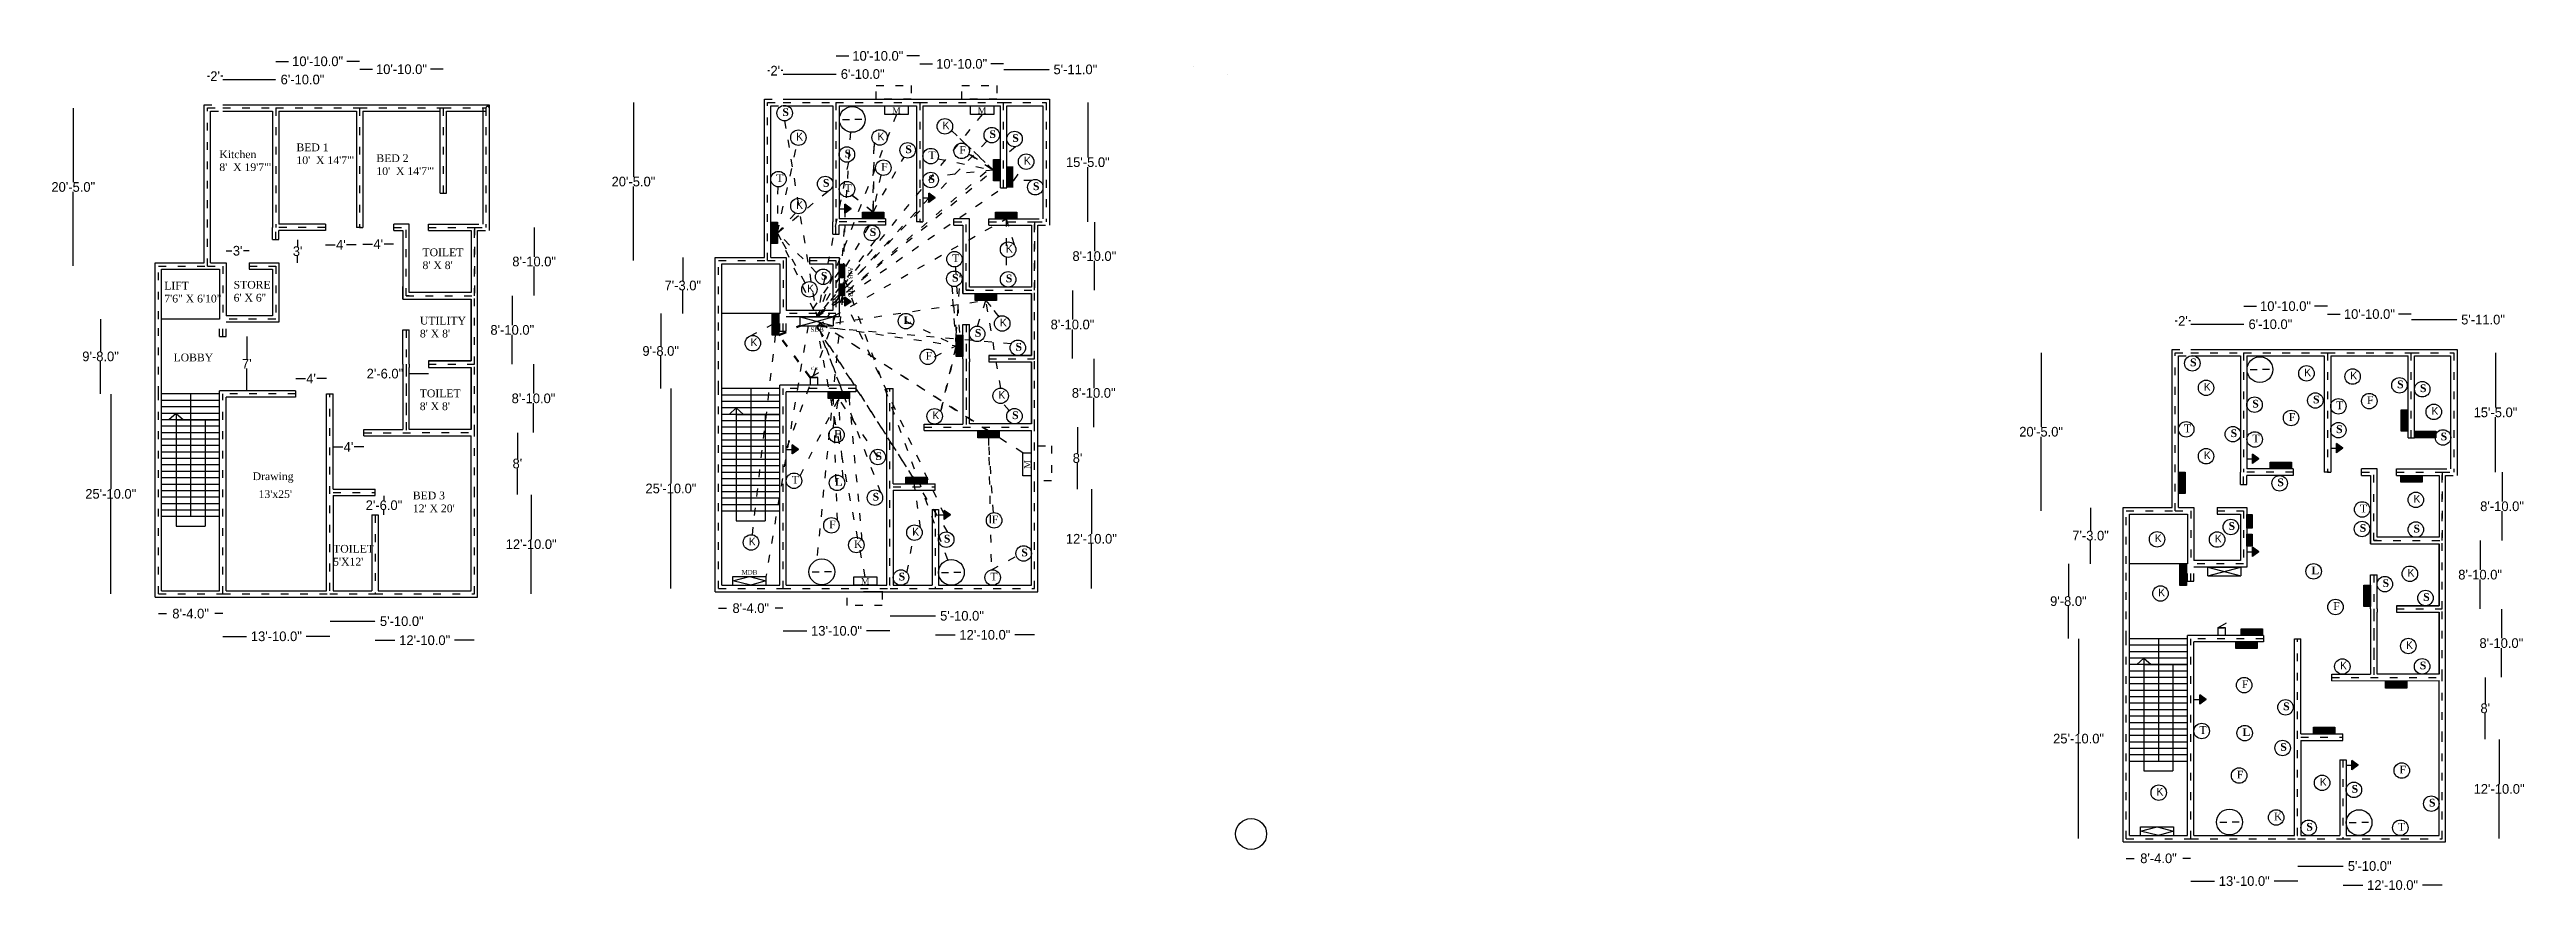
# Model space of a CAD drawing. Header units: inches. Extents: x -122 to 3719, y -446 to 858.
import ezdxf

# ---------------------------------------------------------------- set-up
doc = ezdxf.new("R2010")
doc.units = ezdxf.units.IN
doc.header["$MEASUREMENT"] = 0
doc.linetypes.add('ACAD_ISO03W100', pattern=[30, 12, -18])
doc.dimstyles.get("Standard").update_dxf_attribs({"dimtxt": 15, "dimasz": 0.18, "dimexe": 0.18, "dimexo": 0.0625, "dimgap": 0.09, "dimtad": 0, "dimtih": 1, "dimtoh": 1, "dimdec": 1, "dimzin": 0, "dimdsep": 46, "dimlunit": 3, "dimtxsty": 'Standard', "dimcen": 0.09, "dimse1": 1, "dimse2": 1, "dimadec": 0, "dimazin": 0, "dimtfac": 1, "dimtdec": 1, "dimtofl": 0, "dimtmove": 0, "dimatfit": 3, "dimfxl": 1, "dimtfillclr": 256, "dimtolj": 1, "dimtzin": 0, "dimarcsym": 0})

msp = doc.modelspace()

# ---------------------------------------------------------------- texts
at = {"attachment_point": 1}
for s, insert, char_height, width in [('{\\fTimes New Roman|b0|i0|c0|p18;M}', (1184.38, 768.68), 10, 29.8434), ('{\\fTimes New Roman|b0|i0|c0|p18;M}', (1317.19, 768.7), 10, 29.8434), ('{\\fTimes New Roman|b1|i0|c0|p18;\\C3;S}', (1014.26, 767.01), 12, 13.9614), ('K', (1262.74, 746.53), 12, 13.9614), ('{\\fTimes New Roman|b1|i0|c0|p18;\\C3;S}', (1335.39, 732.96), 12, 13.9614), ('K', (1035.59, 729.04), 12, 13.9614), ('{\\fTimes New Roman|b1|i0|c0|p18;\\C3;S}', (1110.76, 702.94), 12, 13.9614), ('K', (1161.65, 729.32), 12, 13.9614), ('{\\fTimes New Roman|b1|i0|c0|p18;\\C7;S}', (1204.99, 709.47), 12, 13.9614), ('{\\fTimes New Roman|b0|i0|c0|p18;T}', (1240.76, 700.44), 12, 13.9614), ('{\\fTimes New Roman|b0|i0|c0|p18;F}', (1288.62, 708.5), 12, 13.9614), ('{\\fTimes New Roman|b1|i0|c0|p18;\\C3;S}', (1370.76, 726.94), 12, 13.9614), ('K', (1388.66, 691.8), 12, 13.9614), ('{\\fTimes New Roman|b0|i0|c0|p18;T}', (1004.76, 664.77), 12, 13.9614), ('{\\fTimes New Roman|b1|i0|c0|p18;\\C7;S}', (1077.19, 657.29), 12, 13.9614), ('{\\fTimes New Roman|b0|i0|c0|p18;F}', (1167.36, 682.4), 12, 13.9614), ('{\\fTimes New Roman|b1|i0|c0|p18;\\C7;S}', (1240.76, 663.44), 12, 13.9614), ('K', (1035.59, 623.08), 12, 13.9614), ('{\\fTimes New Roman|b0|i0|c0|p18;T}', (1110.94, 649.11), 12, 13.9614), ('{\\fTimes New Roman|b1|i0|c0|p18;\\C7;S}', (1402.83, 652.19), 12, 13.9614), ('{\\fTimes New Roman|b1|i0|c0|p18;\\C3;S}', (1149.65, 581.17), 12, 13.9614), ('{\\fTimes New Roman|b0|i0|c0|p18;T}', (1277.62, 540.68), 12, 13.9614), ('K', (1360.76, 555.49), 12, 13.9614), ('{\\fTimes New Roman|b1|i0|c0|p18;\\C7;S}', (1074.02, 513.44), 12, 13.9614), ('{\\fTimes New Roman|b1|i0|c0|p18;\\C7;S}', (1277.34, 510.37), 12, 13.9614), ('{\\fTimes New Roman|b1|i0|c0|p18;\\C7;S}', (1360.76, 509.44), 12, 13.9614), ('K', (1052.64, 493.95), 12, 13.9614), ('{\\fTimes New Roman|b1|i0|c0|p18;\\C7;L}', (1202.31, 444.74), 12, 13.9614), ('{\\fTimes New Roman|b1|i0|c0|p18;\\C7;S}', (1312.76, 424.94), 12, 13.9614), ('K', (1351.61, 441.01), 12, 13.9614), ('K', (964.87, 410.45), 12, 13.9614), ('{\\fTimes New Roman|b0|i0|c0|p18;F}', (1236.23, 389.48), 12, 13.9614), ('{\\fTimes New Roman|b1|i0|c0|p18;\\C3;S}', (1375.76, 403.44), 12, 13.9614), ('{\\fTimes New Roman|b1|i0|c0|p18;\\C3;S}', (3196.91, 379.31), 12, 13.9614), ('K', (3373.87, 363.72), 12, 13.9614), ('K', (3445.39, 358.83), 12, 13.9614), ('K', (1349.18, 328.98), 12, 13.9614), ('K', (3218.24, 341.35), 12, 13.9614), ('{\\fTimes New Roman|b1|i0|c0|p18;\\C3;S}', (3293.41, 315.25), 12, 13.9614), ('{\\fTimes New Roman|b1|i0|c0|p18;\\C7;S}', (3387.63, 321.77), 12, 13.9614), ('{\\fTimes New Roman|b0|i0|c0|p18;T}', (3423.41, 312.75), 12, 13.9614), ('{\\fTimes New Roman|b0|i0|c0|p18;F}', (3471.27, 320.81), 12, 13.9614), ('{\\fTimes New Roman|b1|i0|c0|p18;\\C3;S}', (3518.03, 345.27), 12, 13.9614), ('{\\fTimes New Roman|b1|i0|c0|p18;\\C3;S}', (3553.41, 339.25), 12, 13.9614), ('K', (1246.84, 297.33), 12, 13.9614), ('{\\fTimes New Roman|b1|i0|c0|p18;\\C7;S}', (1370.55, 297.44), 12, 13.9614), ('{\\fTimes New Roman|b0|i0|c0|p18;T}', (3187.41, 277.07), 12, 13.9614), ('{\\fTimes New Roman|b1|i0|c0|p18;\\C7;S}', (3259.83, 269.59), 12, 13.9614), ('{\\fTimes New Roman|b0|i0|c0|p18;F}', (3350.01, 294.7), 12, 13.9614), ('{\\fTimes New Roman|b1|i0|c0|p18;\\C7;S}', (3423.41, 275.75), 12, 13.9614), ('K', (3571.3, 304.1), 12, 13.9614), ('{\\fTimes New Roman|b0|i0|c0|p18;F}', (1094.61, 268.44), 12, 13.9614), ('{\\fTimes New Roman|b1|i0|c0|p18;\\C7;S}', (1158.69, 234.09), 12, 13.9614), ('K', (3218.24, 235.39), 12, 13.9614), ('{\\fTimes New Roman|b0|i0|c0|p18;T}', (3293.59, 261.41), 12, 13.9614), ('{\\fTimes New Roman|b1|i0|c0|p18;\\C7;S}', (3585.48, 264.49), 12, 13.9614), ('{\\fTimes New Roman|b0|i0|c0|p18;T}', (1028.76, 197.35), 12, 13.9614), ('{\\fTimes New Roman|b1|i0|c0|p18;\\C7;L}', (1095.46, 194.07), 12, 13.9614), ('{\\fTimes New Roman|b1|i0|c0|p18;\\C3;S}', (3332.3, 193.48), 12, 13.9614), ('{\\fTimes New Roman|b1|i0|c0|p18;\\C3;S}', (1154.23, 171.14), 12, 13.9614), ('K', (3543.41, 167.79), 12, 13.9614), ('{\\fTimes New Roman|b0|i0|c0|p18;F}', (1086.76, 128.32), 12, 13.9614), ('K', (1215.48, 117.02), 12, 13.9614), ('{\\fTimes New Roman|b0|i0|c0|p18;F}', (1338.99, 136.04), 12, 13.9614), ('{\\fTimes New Roman|b1|i0|c0|p18;\\C7;S}', (3256.66, 125.75), 12, 13.9614), ('{\\fTimes New Roman|b0|i0|c0|p18;T}', (3460.27, 152.98), 12, 13.9614), ('{\\fTimes New Roman|b1|i0|c0|p18;\\C7;S}', (3459.99, 122.67), 12, 13.9614), ('{\\fTimes New Roman|b1|i0|c0|p18;\\C7;S}', (3543.41, 121.75), 12, 13.9614), ('K', (962.18, 101.79), 12, 13.9614), ('{\\fTimes New Roman|b0|i0|c0|p18;K}', (1125.3, 97.84), 12, 13.9614), ('{\\fTimes New Roman|b1|i0|c0|p18;\\C3;S}', (1264.76, 106.15), 12, 13.9614), ('{\\fTimes New Roman|b1|i0|c0|p18;\\C7;S}', (1384.76, 84.77), 12, 13.9614), ('K', (3142.24, 106.76), 12, 13.9614), ('K', (3235.29, 106.25), 12, 13.9614), ('{\\fTimes New Roman|b0|i0|c0|p18;M}', (1136, 39.24), 10, 29.8434), ('{\\fTimes New Roman|b1|i0|c0|p18;\\C7;S}', (1194.58, 47.44), 12, 13.9614), ('{\\fTimes New Roman|b0|i0|c0|p18;T}', (1336.76, 47.44), 12, 13.9614), ('{\\fTimes New Roman|b1|i0|c0|p18;\\C7;L}', (3384.96, 57.04), 12, 13.9614), ('K', (3534.26, 53.32), 12, 13.9614), ('K', (3147.52, 22.75), 12, 13.9614), ('{\\fTimes New Roman|b0|i0|c0|p18;F}', (3418.88, 1.79), 12, 13.9614), ('{\\fTimes New Roman|b1|i0|c0|p18;\\C7;S}', (3495.41, 37.25), 12, 13.9614), ('{\\fTimes New Roman|b1|i0|c0|p18;\\C3;S}', (3558.41, 15.75), 12, 13.9614), ('K', (3531.82, -58.72), 12, 13.9614), ('K', (3429.48, -90.37), 12, 13.9614), ('{\\fTimes New Roman|b1|i0|c0|p18;\\C7;S}', (3553.19, -90.25), 12, 13.9614), ('{\\fTimes New Roman|b0|i0|c0|p18;F}', (3277.26, -119.26), 12, 13.9614), ('{\\fTimes New Roman|b1|i0|c0|p18;\\C7;S}', (3341.34, -153.61), 12, 13.9614), ('{\\fTimes New Roman|b0|i0|c0|p18;T}', (3211.41, -190.34), 12, 13.9614), ('{\\fTimes New Roman|b1|i0|c0|p18;\\C7;L}', (3278.11, -193.62), 12, 13.9614), ('{\\fTimes New Roman|b1|i0|c0|p18;\\C3;S}', (3336.87, -216.56), 12, 13.9614), ('{\\fTimes New Roman|b0|i0|c0|p18;F}', (3269.41, -259.38), 12, 13.9614), ('{\\fTimes New Roman|b0|i0|c0|p18;F}', (3521.63, -251.65), 12, 13.9614), ('K', (3144.83, -285.9), 12, 13.9614), ('K', (3398.12, -270.67), 12, 13.9614), ('{\\fTimes New Roman|b1|i0|c0|p18;\\C3;S}', (3447.41, -281.55), 12, 13.9614), ('{\\fTimes New Roman|b1|i0|c0|p18;\\C7;S}', (3567.41, -302.92), 12, 13.9614), ('{\\fTimes New Roman|b0|i0|c0|p18;K}', (3326.96, -324.27), 12, 13.9614), ('{\\fTimes New Roman|b1|i0|c0|p18;\\C7;S}', (3377.23, -340.25), 12, 13.9614), ('{\\fTimes New Roman|b0|i0|c0|p18;T}', (3519.41, -340.25), 12, 13.9614)]:
    msp.add_mtext(s, dxfattribs=dict(at, insert=insert, char_height=char_height, width=width))
at = {"linetype": 'Continuous', "char_height": 12, "attachment_point": 1}
for s, insert, width in [('{\\fTimes New Roman|b0|i0|c0|p18;Kitchen\\P8\'  X 19\'7"\'}', (141.3, 701.79), 122.577), ('{\\fTimes New Roman|b0|i0|c0|p18;BED 1\\P10\'  X 14\'7"\'}', (260.83, 712.5), 122.577), ('{\\fTimes New Roman|b0|i0|c0|p18;BED 2\\P10\'  X 14\'7"\'}', (384.79, 695.7), 122.577), ("{\\fTimes New Roman|b0|i0|c0|p18;TOILET\\P8' X 8'}", (456.27, 549.84), 122.577), ("{\\fTimes New Roman|b0|i0|c0|p18;STORE\\P6' X 6''}", (163.42, 499.54), 122.577), ('{\\fTimes New Roman|b0|i0|c0|p18;LIFT\\P7\'6" X 6\'10"}', (55.88, 498.15), 122.577), ("{\\fTimes New Roman|b0|i0|c0|p18;UTILITY\\P8' X 8'}", (452.24, 443.93), 122.577), ('{\\fTimes New Roman|b0|i0|c0|p18;LOBBY}', (70.25, 386.93), 122.577), ("{\\fTimes New Roman|b0|i0|c0|p18;TOILET\\P8' X 8'}", (452.03, 331.31), 122.577), ('{\\fTimes New Roman|b0|i0|c0|p18;Drawing}', (192.93, 202.84), 122.577), ("{\\fTimes New Roman|b0|i0|c0|p18;13'x25'}", (202.13, 175.2), 85.9266), ("{\\fTimes New Roman|b0|i0|c0|p18;BED 3\\P12' X 20'}", (441.3, 173.11), 122.577), ("{\\fTimes New Roman|b0|i0|c0|p18;TOILET\\P5'X12'}", (317.68, 90.53), 122.577)]:
    msp.add_mtext(s, dxfattribs=dict(at, insert=insert, width=width))
at = {"color": 3, "linetype": 'ACAD_ISO03W100', "char_height": 7, "width": 31.6195, "attachment_point": 1, "rotation": 270}
for s, insert in [('{\\fTimes New Roman|b0|i0|c0|p18;\\C7;AJB}', (1123.52, 521.41)), ('{\\fTimes New Roman|b0|i0|c0|p18;\\C7;TJB}', (1123.54, 492.52))]:
    msp.add_mtext(s, dxfattribs=dict(at, insert=insert))
at = {"color": 3, "linetype": 'ACAD_ISO03W100', "width": 31.6195, "attachment_point": 1}
for s, insert, char_height in [('{\\fTimes New Roman|b0|i0|c0|p18;\\C7;SDB}', (1057.81, 427.81), 7), ('{\\fTimes New Roman|b0|i0|c0|p18;\\C7;CB}', (1058.93, 366.4), 5), ('{\\fTimes New Roman|b0|i0|c0|p18;\\C7;MDB}', (951.07, 51.64), 7)]:
    msp.add_mtext(s, dxfattribs=dict(at, insert=insert, char_height=char_height))
at = {"insert": (1388.95, 208.43), "char_height": 10, "width": 29.8434, "attachment_point": 1, "rotation": 90}
msp.add_mtext('{\\fTimes New Roman|b0|i0|c0|p18;M}', dxfattribs=at)

# ---------------------------------------------------------------- blocks, each defined once
blk = doc.blocks.new('*D1')
at = {"color": 0, "linetype": 'Continuous', "lineweight": -2, "transparency": 16777216}
for p, q in [((46.9, -16), (59.1, -16)), ((146.5, -16), (134.3, -16))]:
    blk.add_line(p, q, dxfattribs=at)
at = {"color": 0, "linetype": 'ACAD_ISO03W100', "transparency": 16777216}
for points in [[(46.9, -16), (46.9, -16), (46.7, -16)], [(146.5, -16), (146.5, -16), (146.7, -16)]]:
    blk.add_solid(points, dxfattribs=at)
at = {"layer": 'Defpoints', "color": 0, "linetype": 'ACAD_ISO03W100', "transparency": 16777216}
for p in [(46.7, 14.5), (146.7, 14.5), (146.7, -16)]:
    blk.add_point(p, dxfattribs=at)
at = {"color": 0, "linetype": 'ACAD_ISO03W100', "transparency": 16777216, "insert": (96.7, -16), "char_height": 15, "attachment_point": 5}
blk.add_mtext('\\A1;8\'-4.0"', dxfattribs=at)
blk = doc.blocks.new('*D2')
at = {"color": 0, "linetype": 'Continuous', "lineweight": -2, "transparency": 16777216}
for p, q in [((146.9, -51.2), (183.4, -51.2)), ((312.5, -51.2), (276.1, -51.2))]:
    blk.add_line(p, q, dxfattribs=at)
at = {"color": 0, "linetype": 'ACAD_ISO03W100', "transparency": 16777216}
for points in [[(146.9, -51.1), (146.9, -51.2), (146.7, -51.2)], [(312.5, -51.1), (312.5, -51.2), (312.7, -51.2)]]:
    blk.add_solid(points, dxfattribs=at)
at = {"layer": 'Defpoints', "color": 0, "linetype": 'ACAD_ISO03W100', "transparency": 16777216}
for p in [(146.7, 14.5), (312.7, 14.5), (312.7, -51.2)]:
    blk.add_point(p, dxfattribs=at)
at = {"color": 0, "linetype": 'ACAD_ISO03W100', "transparency": 16777216, "insert": (229.7, -51.2), "char_height": 15, "attachment_point": 5}
blk.add_mtext('\\A1;13\'-10.0"', dxfattribs=at)
blk = doc.blocks.new('*D3')
at = {"color": 0, "linetype": 'Continuous', "lineweight": -2, "transparency": 16777216}
for p, q in [((312.9, -27.8), (382.5, -27.8)), ((382.7, -27.8), (382.9, -27.8))]:
    blk.add_line(p, q, dxfattribs=at)
at = {"color": 0, "linetype": 'ACAD_ISO03W100', "transparency": 16777216}
for points in [[(312.9, -27.8), (312.9, -27.9), (312.7, -27.8)], [(382.5, -27.8), (382.5, -27.9), (382.7, -27.8)]]:
    blk.add_solid(points, dxfattribs=at)
at = {"layer": 'Defpoints', "color": 0, "linetype": 'ACAD_ISO03W100', "transparency": 16777216}
for p in [(312.7, 14.5), (382.7, 14.5), (382.7, -27.8)]:
    blk.add_point(p, dxfattribs=at)
at = {"color": 0, "linetype": 'ACAD_ISO03W100', "transparency": 16777216, "insert": (424.2, -27.8), "char_height": 15, "attachment_point": 5}
blk.add_mtext('\\A1;5\'-10.0"', dxfattribs=at)
blk = doc.blocks.new('*D4')
at = {"color": 0, "linetype": 'Continuous', "lineweight": -2, "transparency": 16777216}
for p, q in [((382.9, -57.3), (413.4, -57.3)), ((536.5, -57.3), (506.1, -57.3))]:
    blk.add_line(p, q, dxfattribs=at)
at = {"color": 0, "linetype": 'ACAD_ISO03W100', "transparency": 16777216}
for points in [[(382.9, -57.3), (382.9, -57.3), (382.7, -57.3)], [(536.5, -57.3), (536.5, -57.3), (536.7, -57.3)]]:
    blk.add_solid(points, dxfattribs=at)
at = {"layer": 'Defpoints', "color": 0, "linetype": 'ACAD_ISO03W100', "transparency": 16777216}
for p in [(382.7, 14.5), (536.7, 14.5), (536.7, -57.3)]:
    blk.add_point(p, dxfattribs=at)
at = {"color": 0, "linetype": 'ACAD_ISO03W100', "transparency": 16777216, "insert": (459.7, -57.3), "char_height": 15, "attachment_point": 5}
blk.add_mtext('\\A1;12\'-10.0"', dxfattribs=at)
blk = doc.blocks.new('*D5')
at = {"color": 0, "linetype": 'Continuous', "lineweight": -2, "transparency": 16777216}
for p, q in [((624.8, 168.3), (624.8, 99.1)), ((624.8, 14.7), (624.8, 83.9))]:
    blk.add_line(p, q, dxfattribs=at)
at = {"color": 0, "linetype": 'ACAD_ISO03W100', "transparency": 16777216}
for points in [[(624.8, 168.3), (624.9, 168.3), (624.8, 168.5)], [(624.8, 14.7), (624.9, 14.7), (624.8, 14.5)]]:
    blk.add_solid(points, dxfattribs=at)
at = {"layer": 'Defpoints', "color": 0, "linetype": 'ACAD_ISO03W100', "transparency": 16777216}
for p in [(536.7, 168.5), (624.8, 168.5), (536.7, 14.5)]:
    blk.add_point(p, dxfattribs=at)
at = {"color": 0, "linetype": 'ACAD_ISO03W100', "transparency": 16777216, "insert": (624.8, 91.5), "char_height": 15, "attachment_point": 5}
blk.add_mtext('\\A1;12\'-10.0"', dxfattribs=at)
blk = doc.blocks.new('*D6')
at = {"color": 0, "linetype": 'Continuous', "lineweight": -2, "transparency": 16777216}
for p, q in [((603.4, 264.3), (603.4, 224.1)), ((603.4, 168.7), (603.4, 208.9))]:
    blk.add_line(p, q, dxfattribs=at)
at = {"color": 0, "linetype": 'ACAD_ISO03W100', "transparency": 16777216}
for points in [[(603.4, 264.3), (603.5, 264.3), (603.4, 264.5)], [(603.4, 168.7), (603.5, 168.7), (603.4, 168.5)]]:
    blk.add_solid(points, dxfattribs=at)
at = {"layer": 'Defpoints', "color": 0, "linetype": 'ACAD_ISO03W100', "transparency": 16777216}
for p in [(536.7, 264.5), (603.4, 264.5), (536.7, 168.5)]:
    blk.add_point(p, dxfattribs=at)
at = {"color": 0, "linetype": 'ACAD_ISO03W100', "transparency": 16777216, "insert": (603.4, 216.5), "char_height": 15, "attachment_point": 5}
blk.add_mtext("\\A1;8'", dxfattribs=at)
blk = doc.blocks.new('*D7')
at = {"color": 0, "linetype": 'Continuous', "lineweight": -2, "transparency": 16777216}
for p, q in [((628.4, 370.3), (628.4, 325.1)), ((628.4, 264.7), (628.4, 309.9))]:
    blk.add_line(p, q, dxfattribs=at)
at = {"color": 0, "linetype": 'ACAD_ISO03W100', "transparency": 16777216}
for points in [[(628.4, 370.3), (628.4, 370.3), (628.4, 370.5)], [(628.4, 264.7), (628.4, 264.7), (628.4, 264.5)]]:
    blk.add_solid(points, dxfattribs=at)
at = {"layer": 'Defpoints', "color": 0, "linetype": 'ACAD_ISO03W100', "transparency": 16777216}
for p in [(536.7, 370.5), (628.4, 370.5), (536.7, 264.5)]:
    blk.add_point(p, dxfattribs=at)
at = {"color": 0, "linetype": 'ACAD_ISO03W100', "transparency": 16777216, "insert": (628.4, 317.5), "char_height": 15, "attachment_point": 5}
blk.add_mtext('\\A1;8\'-10.0"', dxfattribs=at)
blk = doc.blocks.new('*D8')
at = {"color": 0, "linetype": 'Continuous', "lineweight": -2, "transparency": 16777216}
for p, q in [((595.5, 476.3), (595.5, 431.1)), ((595.5, 370.7), (595.5, 415.9))]:
    blk.add_line(p, q, dxfattribs=at)
at = {"color": 0, "linetype": 'ACAD_ISO03W100', "transparency": 16777216}
for points in [[(595.5, 476.3), (595.5, 476.3), (595.5, 476.5)], [(595.5, 370.7), (595.5, 370.7), (595.5, 370.5)]]:
    blk.add_solid(points, dxfattribs=at)
at = {"layer": 'Defpoints', "color": 0, "linetype": 'ACAD_ISO03W100', "transparency": 16777216}
for p in [(536.7, 476.5), (595.5, 476.5), (536.7, 370.5)]:
    blk.add_point(p, dxfattribs=at)
at = {"color": 0, "linetype": 'ACAD_ISO03W100', "transparency": 16777216, "insert": (595.5, 423.5), "char_height": 15, "attachment_point": 5}
blk.add_mtext('\\A1;8\'-10.0"', dxfattribs=at)
blk = doc.blocks.new('*D9')
at = {"color": 0, "linetype": 'Continuous', "lineweight": -2, "transparency": 16777216}
for p, q in [((629.4, 582.3), (629.4, 537.1)), ((629.4, 476.7), (629.4, 521.9))]:
    blk.add_line(p, q, dxfattribs=at)
at = {"color": 0, "linetype": 'ACAD_ISO03W100', "transparency": 16777216}
for points in [[(629.4, 582.3), (629.5, 582.3), (629.4, 582.5)], [(629.4, 476.7), (629.5, 476.7), (629.4, 476.5)]]:
    blk.add_solid(points, dxfattribs=at)
at = {"layer": 'Defpoints', "color": 0, "linetype": 'ACAD_ISO03W100', "transparency": 16777216}
for p in [(536.7, 582.5), (629.4, 582.5), (536.7, 476.5)]:
    blk.add_point(p, dxfattribs=at)
at = {"color": 0, "linetype": 'ACAD_ISO03W100', "transparency": 16777216, "insert": (629.4, 529.5), "char_height": 15, "attachment_point": 5}
blk.add_mtext('\\A1;8\'-10.0"', dxfattribs=at)
blk = doc.blocks.new('*D10')
at = {"color": 0, "linetype": 'Continuous', "lineweight": -2, "transparency": 16777216}
for p, q in [((-27.1, 324.3), (-27.1, 177.1)), ((-27.1, 14.7), (-27.1, 161.9))]:
    blk.add_line(p, q, dxfattribs=at)
at = {"color": 0, "linetype": 'ACAD_ISO03W100', "transparency": 16777216}
for points in [[(-27.1, 324.3), (-27.1, 324.3), (-27.1, 324.5)], [(-27.1, 14.7), (-27.1, 14.7), (-27.1, 14.5)]]:
    blk.add_solid(points, dxfattribs=at)
at = {"layer": 'Defpoints', "color": 0, "linetype": 'ACAD_ISO03W100', "transparency": 16777216}
for p in [(-27.1, 324.5), (46.7, 324.5), (46.7, 14.5)]:
    blk.add_point(p, dxfattribs=at)
at = {"color": 0, "linetype": 'ACAD_ISO03W100', "transparency": 16777216, "insert": (-27.1, 169.5), "char_height": 15, "attachment_point": 5}
blk.add_mtext('\\A1;25\'-10.0"', dxfattribs=at)
blk = doc.blocks.new('*D11')
at = {"color": 0, "linetype": 'Continuous', "lineweight": -2, "transparency": 16777216}
for p, q in [((-42.9, 440.3), (-42.9, 390.1)), ((-42.9, 324.7), (-42.9, 374.9))]:
    blk.add_line(p, q, dxfattribs=at)
at = {"color": 0, "linetype": 'ACAD_ISO03W100', "transparency": 16777216}
for points in [[(-43, 440.3), (-42.9, 440.3), (-42.9, 440.5)], [(-43, 324.7), (-42.9, 324.7), (-42.9, 324.5)]]:
    blk.add_solid(points, dxfattribs=at)
at = {"layer": 'Defpoints', "color": 0, "linetype": 'ACAD_ISO03W100', "transparency": 16777216}
for p in [(-42.9, 440.5), (46.7, 440.5), (46.7, 324.5)]:
    blk.add_point(p, dxfattribs=at)
at = {"color": 0, "linetype": 'ACAD_ISO03W100', "transparency": 16777216, "insert": (-42.9, 382.5), "char_height": 15, "attachment_point": 5}
blk.add_mtext('\\A1;9\'-8.0"', dxfattribs=at)
blk = doc.blocks.new('*D12')
at = {"color": 0, "linetype": 'Continuous', "lineweight": -2, "transparency": 16777216}
for p, q in [((-85.2, 767.3), (-85.2, 652.6)), ((-85.2, 522.7), (-85.2, 637.4))]:
    blk.add_line(p, q, dxfattribs=at)
at = {"color": 0, "linetype": 'ACAD_ISO03W100', "transparency": 16777216}
for points in [[(-85.2, 767.3), (-85.2, 767.3), (-85.2, 767.5)], [(-85.2, 522.7), (-85.2, 522.7), (-85.2, 522.5)]]:
    blk.add_solid(points, dxfattribs=at)
at = {"layer": 'Defpoints', "color": 0, "linetype": 'ACAD_ISO03W100', "transparency": 16777216}
for p in [(-85.2, 767.5), (122.7, 767.5), (122.7, 522.5)]:
    blk.add_point(p, dxfattribs=at)
at = {"color": 0, "linetype": 'ACAD_ISO03W100', "transparency": 16777216, "insert": (-85.2, 645), "char_height": 15, "attachment_point": 5}
blk.add_mtext('\\A1;20\'-5.0"', dxfattribs=at)
blk = doc.blocks.new('*D13')
at = {"color": 0, "linetype": 'Continuous', "lineweight": -2, "transparency": 16777216}
for p, q in [((122.9, 816.8), (125.9, 816.8)), ((146.5, 816.8), (143.6, 816.8))]:
    blk.add_line(p, q, dxfattribs=at)
at = {"color": 0, "linetype": 'ACAD_ISO03W100', "transparency": 16777216}
for points in [[(122.9, 816.9), (122.9, 816.8), (122.7, 816.8)], [(146.5, 816.9), (146.5, 816.8), (146.7, 816.8)]]:
    blk.add_solid(points, dxfattribs=at)
at = {"layer": 'Defpoints', "color": 0, "linetype": 'ACAD_ISO03W100', "transparency": 16777216}
for p in [(146.7, 816.8), (122.7, 767.5), (146.7, 767.5)]:
    blk.add_point(p, dxfattribs=at)
at = {"color": 0, "linetype": 'ACAD_ISO03W100', "transparency": 16777216, "insert": (134.7, 816.8), "char_height": 15, "attachment_point": 5}
blk.add_mtext("\\A1;2'", dxfattribs=at)
blk = doc.blocks.new('*D14')
at = {"color": 0, "linetype": 'Continuous', "lineweight": -2, "transparency": 16777216}
for p, q in [((146.9, 811.5), (228.5, 811.5)), ((228.7, 811.5), (228.9, 811.5))]:
    blk.add_line(p, q, dxfattribs=at)
at = {"color": 0, "linetype": 'ACAD_ISO03W100', "transparency": 16777216}
for points in [[(146.9, 811.6), (146.9, 811.5), (146.7, 811.5)], [(228.5, 811.6), (228.5, 811.5), (228.7, 811.5)]]:
    blk.add_solid(points, dxfattribs=at)
at = {"layer": 'Defpoints', "color": 0, "linetype": 'ACAD_ISO03W100', "transparency": 16777216}
for p in [(228.7, 811.5), (146.7, 767.5), (228.7, 767.5)]:
    blk.add_point(p, dxfattribs=at)
at = {"color": 0, "linetype": 'ACAD_ISO03W100', "transparency": 16777216, "insert": (270.2, 811.5), "char_height": 15, "attachment_point": 5}
blk.add_mtext('\\A1;6\'-10.0"', dxfattribs=at)
blk = doc.blocks.new('*D15')
at = {"color": 0, "linetype": 'Continuous', "lineweight": -2, "transparency": 16777216}
for p, q in [((228.9, 839.7), (248.6, 839.7)), ((358.5, 839.7), (338.8, 839.7))]:
    blk.add_line(p, q, dxfattribs=at)
at = {"color": 0, "linetype": 'ACAD_ISO03W100', "transparency": 16777216}
for points in [[(228.9, 839.7), (228.9, 839.7), (228.7, 839.7)], [(358.5, 839.7), (358.5, 839.7), (358.7, 839.7)]]:
    blk.add_solid(points, dxfattribs=at)
at = {"layer": 'Defpoints', "color": 0, "linetype": 'ACAD_ISO03W100', "transparency": 16777216}
for p in [(358.7, 839.7), (228.7, 767.5), (358.7, 767.5)]:
    blk.add_point(p, dxfattribs=at)
at = {"color": 0, "linetype": 'ACAD_ISO03W100', "transparency": 16777216, "insert": (293.7, 839.7), "char_height": 15, "attachment_point": 5}
blk.add_mtext('\\A1;10\'-10.0"', dxfattribs=at)
blk = doc.blocks.new('*D16')
at = {"color": 0, "linetype": 'Continuous', "lineweight": -2, "transparency": 16777216}
for p, q in [((358.9, 827.4), (378.6, 827.4)), ((488.5, 827.4), (468.8, 827.4))]:
    blk.add_line(p, q, dxfattribs=at)
at = {"color": 0, "linetype": 'ACAD_ISO03W100', "transparency": 16777216}
for points in [[(358.9, 827.4), (358.9, 827.4), (358.7, 827.4)], [(488.5, 827.4), (488.5, 827.4), (488.7, 827.4)]]:
    blk.add_solid(points, dxfattribs=at)
at = {"layer": 'Defpoints', "color": 0, "linetype": 'ACAD_ISO03W100', "transparency": 16777216}
for p in [(488.7, 827.4), (358.7, 767.5), (488.7, 767.5)]:
    blk.add_point(p, dxfattribs=at)
at = {"color": 0, "linetype": 'ACAD_ISO03W100', "transparency": 16777216, "insert": (423.7, 827.4), "char_height": 15, "attachment_point": 5}
blk.add_mtext('\\A1;10\'-10.0"', dxfattribs=at)
blk = doc.blocks.new('*D17')
at = {"color": 0, "linetype": 'Continuous', "lineweight": -2, "transparency": 16777216}
for p, q in [((183.8, 413.2), (183.8, 378.9)), ((183.8, 329.5), (183.8, 363.7))]:
    blk.add_line(p, q, dxfattribs=at)
at = {"color": 0, "linetype": 'Continuous', "transparency": 16777216}
for points in [[(183.8, 413.2), (183.8, 413.2), (183.8, 413.3)], [(183.8, 329.5), (183.8, 329.5), (183.8, 329.3)]]:
    blk.add_solid(points, dxfattribs=at)
at = {"layer": 'Defpoints', "color": 0, "linetype": 'Continuous', "transparency": 16777216}
for p in [(141.7, 413.3), (141.7, 329.3), (183.8, 329.3)]:
    blk.add_point(p, dxfattribs=at)
at = {"color": 0, "linetype": 'Continuous', "transparency": 16777216, "insert": (183.8, 371.3), "char_height": 15, "attachment_point": 5}
blk.add_mtext("\\A1;7'", dxfattribs=at)
blk = doc.blocks.new('*D18')
at = {"color": 0, "linetype": 'Continuous', "lineweight": -2, "transparency": 16777216}
for p, q in [((259.7, 348.1), (274.7, 348.1)), ((307.4, 348.1), (292.4, 348.1))]:
    blk.add_line(p, q, dxfattribs=at)
at = {"color": 0, "linetype": 'Continuous', "transparency": 16777216}
for points in [[(259.7, 348.2), (259.7, 348.1), (259.5, 348.1)], [(307.4, 348.2), (307.4, 348.1), (307.5, 348.1)]]:
    blk.add_solid(points, dxfattribs=at)
at = {"layer": 'Defpoints', "color": 0, "linetype": 'Continuous', "transparency": 16777216}
for p in [(307.5, 348.1), (259.5, 319.3), (307.5, 319.3)]:
    blk.add_point(p, dxfattribs=at)
at = {"color": 0, "linetype": 'Continuous', "transparency": 16777216, "insert": (283.5, 348.1), "char_height": 15, "attachment_point": 5}
blk.add_mtext("\\A1;4'", dxfattribs=at)
blk = doc.blocks.new('*D19')
at = {"color": 0, "linetype": 'Continuous', "lineweight": -2, "transparency": 16777216}
for p, q in [((317.7, 242.3), (332.7, 242.3)), ((365.4, 242.3), (350.4, 242.3))]:
    blk.add_line(p, q, dxfattribs=at)
at = {"color": 0, "linetype": 'Continuous', "transparency": 16777216}
for points in [[(317.7, 242.4), (317.7, 242.3), (317.5, 242.3)], [(365.4, 242.4), (365.4, 242.3), (365.5, 242.3)]]:
    blk.add_solid(points, dxfattribs=at)
at = {"layer": 'Defpoints', "color": 0, "linetype": 'Continuous', "transparency": 16777216}
for p in [(317.5, 250.6), (317.5, 242.3), (365.5, 264.3)]:
    blk.add_point(p, dxfattribs=at)
at = {"color": 0, "linetype": 'Continuous', "transparency": 16777216, "insert": (341.5, 242.3), "char_height": 15, "attachment_point": 5}
blk.add_mtext("\\A1;4'", dxfattribs=at)
blk = doc.blocks.new('*D20')
at = {"color": 0, "linetype": 'Continuous', "lineweight": -2, "transparency": 16777216}
for p, q in [((435.7, 355.8), (435.5, 355.8)), ((465.5, 355.8), (435.9, 355.8))]:
    blk.add_line(p, q, dxfattribs=at)
at = {"color": 0, "linetype": 'Continuous', "transparency": 16777216}
for points in [[(435.9, 355.9), (435.9, 355.8), (435.7, 355.8)], [(465.5, 355.9), (465.5, 355.8), (465.7, 355.8)]]:
    blk.add_solid(points, dxfattribs=at)
at = {"layer": 'Defpoints', "color": 0, "linetype": 'Continuous', "transparency": 16777216}
for p in [(435.7, 370.5), (435.7, 355.8), (465.7, 370.5)]:
    blk.add_point(p, dxfattribs=at)
at = {"color": 0, "linetype": 'Continuous', "transparency": 16777216, "insert": (398, 355.8), "char_height": 15, "attachment_point": 5}
blk.add_mtext('\\A1;2\'-6.0"', dxfattribs=at)
blk = doc.blocks.new('*D21')
at = {"color": 0, "linetype": 'Continuous', "lineweight": -2, "transparency": 16777216}
for p, q in [((363.9, 556.7), (378.9, 556.7)), ((411.5, 556.7), (396.6, 556.7))]:
    blk.add_line(p, q, dxfattribs=at)
at = {"color": 0, "linetype": 'Continuous', "transparency": 16777216}
for points in [[(363.9, 556.7), (363.9, 556.6), (363.7, 556.7)], [(411.5, 556.7), (411.5, 556.6), (411.7, 556.7)]]:
    blk.add_solid(points, dxfattribs=at)
at = {"layer": 'Defpoints', "color": 0, "linetype": 'Continuous', "transparency": 16777216}
for p in [(363.7, 582.5), (411.7, 582.5), (411.7, 556.7)]:
    blk.add_point(p, dxfattribs=at)
at = {"color": 0, "linetype": 'Continuous', "transparency": 16777216, "insert": (387.7, 556.7), "char_height": 15, "attachment_point": 5}
blk.add_mtext("\\A1;4'", dxfattribs=at)
blk = doc.blocks.new('*D22')
at = {"color": 0, "linetype": 'Continuous', "lineweight": -2, "transparency": 16777216}
for p, q in [((305.9, 555.6), (320.9, 555.6)), ((353.5, 555.6), (338.6, 555.6))]:
    blk.add_line(p, q, dxfattribs=at)
at = {"color": 0, "linetype": 'Continuous', "transparency": 16777216}
for points in [[(305.9, 555.6), (305.9, 555.6), (305.7, 555.6)], [(353.5, 555.6), (353.5, 555.6), (353.7, 555.6)]]:
    blk.add_solid(points, dxfattribs=at)
at = {"layer": 'Defpoints', "color": 0, "linetype": 'Continuous', "transparency": 16777216}
for p in [(305.7, 587.5), (353.7, 582.5), (353.7, 555.6)]:
    blk.add_point(p, dxfattribs=at)
at = {"color": 0, "linetype": 'Continuous', "transparency": 16777216, "insert": (329.7, 555.6), "char_height": 15, "attachment_point": 5}
blk.add_mtext("\\A1;4'", dxfattribs=at)
blk = doc.blocks.new('*D23')
at = {"color": 0, "linetype": 'Continuous', "lineweight": -2, "transparency": 16777216}
for p, q in [((262.7, 563.3), (262.7, 553.1)), ((262.7, 527.7), (262.7, 537.9))]:
    blk.add_line(p, q, dxfattribs=at)
at = {"color": 0, "linetype": 'Continuous', "transparency": 16777216}
for points in [[(262.7, 563.3), (262.7, 563.3), (262.7, 563.5)], [(262.7, 527.7), (262.7, 527.7), (262.7, 527.5)]]:
    blk.add_solid(points, dxfattribs=at)
at = {"layer": 'Defpoints', "color": 0, "linetype": 'Continuous', "transparency": 16777216}
for p in [(233.7, 563.5), (233.7, 527.5), (262.7, 527.5)]:
    blk.add_point(p, dxfattribs=at)
at = {"color": 0, "linetype": 'Continuous', "transparency": 16777216, "insert": (262.7, 545.5), "char_height": 15, "attachment_point": 5}
blk.add_mtext("\\A1;3'", dxfattribs=at)
blk = doc.blocks.new('*D24')
at = {"color": 0, "linetype": 'Continuous', "lineweight": -2, "transparency": 16777216}
for p, q in [((151.9, 546.2), (160.9, 546.2)), ((187.5, 546.2), (178.6, 546.2))]:
    blk.add_line(p, q, dxfattribs=at)
at = {"color": 0, "linetype": 'Continuous', "transparency": 16777216}
for points in [[(151.9, 546.2), (151.9, 546.2), (151.7, 546.2)], [(187.5, 546.2), (187.5, 546.2), (187.7, 546.2)]]:
    blk.add_solid(points, dxfattribs=at)
at = {"layer": 'Defpoints', "color": 0, "linetype": 'Continuous', "transparency": 16777216}
for p in [(187.7, 546.2), (151.7, 527.5), (187.7, 527.5)]:
    blk.add_point(p, dxfattribs=at)
at = {"color": 0, "linetype": 'Continuous', "transparency": 16777216, "insert": (169.7, 546.2), "char_height": 15, "attachment_point": 5}
blk.add_mtext("\\A1;3'", dxfattribs=at)
blk = doc.blocks.new('*D25')
at = {"color": 0, "linetype": 'Continuous', "lineweight": -2, "transparency": 16777216}
for p, q in [((396.5, 166.7), (396.5, 159.5)), ((396.5, 137.1), (396.5, 144.3))]:
    blk.add_line(p, q, dxfattribs=at)
at = {"color": 0, "linetype": 'ACAD_ISO03W100', "transparency": 16777216}
for points in [[(396.5, 166.7), (396.6, 166.7), (396.5, 166.9)], [(396.5, 137.1), (396.6, 137.1), (396.5, 136.9)]]:
    blk.add_solid(points, dxfattribs=at)
at = {"layer": 'Defpoints', "color": 0, "linetype": 'ACAD_ISO03W100', "transparency": 16777216}
for p in [(382.7, 166.9), (382.7, 136.9), (396.5, 136.9)]:
    blk.add_point(p, dxfattribs=at)
at = {"color": 0, "linetype": 'ACAD_ISO03W100', "transparency": 16777216, "insert": (396.5, 151.9), "char_height": 15, "attachment_point": 5}
blk.add_mtext('\\A1;2\'-6.0"', dxfattribs=at)
blk = doc.blocks.new('*D28')
at = {"color": 0, "linetype": 'Continuous', "lineweight": -2, "transparency": 16777216}
for p, q in [((3098.1, -395.2), (3110.4, -395.2)), ((3197.8, -395.2), (3185.6, -395.2))]:
    blk.add_line(p, q, dxfattribs=at)
at = {"color": 0, "linetype": 'ACAD_ISO03W100', "transparency": 16777216}
for points in [[(3098.1, -395.2), (3098.1, -395.3), (3098, -395.2)], [(3197.8, -395.2), (3197.8, -395.3), (3198, -395.2)]]:
    blk.add_solid(points, dxfattribs=at)
at = {"layer": 'Defpoints', "color": 0, "linetype": 'ACAD_ISO03W100', "transparency": 16777216}
for p in [(3098, -364.7), (3198, -364.7), (3198, -395.2)]:
    blk.add_point(p, dxfattribs=at)
at = {"color": 0, "linetype": 'ACAD_ISO03W100', "transparency": 16777216, "insert": (3148, -395.2), "char_height": 15, "attachment_point": 5}
blk.add_mtext('\\A1;8\'-4.0"', dxfattribs=at)
blk = doc.blocks.new('*D29')
at = {"color": 0, "linetype": 'Continuous', "lineweight": -2, "transparency": 16777216}
for p, q in [((3198.1, -430.4), (3234.6, -430.4)), ((3363.8, -430.4), (3327.3, -430.4))]:
    blk.add_line(p, q, dxfattribs=at)
at = {"color": 0, "linetype": 'ACAD_ISO03W100', "transparency": 16777216}
for points in [[(3198.1, -430.4), (3198.1, -430.5), (3198, -430.4)], [(3363.8, -430.4), (3363.8, -430.5), (3364, -430.4)]]:
    blk.add_solid(points, dxfattribs=at)
at = {"layer": 'Defpoints', "color": 0, "linetype": 'ACAD_ISO03W100', "transparency": 16777216}
for p in [(3198, -364.7), (3364, -364.7), (3364, -430.4)]:
    blk.add_point(p, dxfattribs=at)
at = {"color": 0, "linetype": 'ACAD_ISO03W100', "transparency": 16777216, "insert": (3281, -430.4), "char_height": 15, "attachment_point": 5}
blk.add_mtext('\\A1;13\'-10.0"', dxfattribs=at)
blk = doc.blocks.new('*D30')
at = {"color": 0, "linetype": 'Continuous', "lineweight": -2, "transparency": 16777216}
for p, q in [((3364.1, -407.1), (3433.8, -407.1)), ((3434, -407.1), (3434.1, -407.1))]:
    blk.add_line(p, q, dxfattribs=at)
at = {"color": 0, "linetype": 'ACAD_ISO03W100', "transparency": 16777216}
for points in [[(3364.1, -407.1), (3364.1, -407.1), (3364, -407.1)], [(3433.8, -407.1), (3433.8, -407.1), (3434, -407.1)]]:
    blk.add_solid(points, dxfattribs=at)
at = {"layer": 'Defpoints', "color": 0, "linetype": 'ACAD_ISO03W100', "transparency": 16777216}
for p in [(3364, -364.7), (3434, -364.7), (3434, -407.1)]:
    blk.add_point(p, dxfattribs=at)
at = {"color": 0, "linetype": 'ACAD_ISO03W100', "transparency": 16777216, "insert": (3475.5, -407.1), "char_height": 15, "attachment_point": 5}
blk.add_mtext('\\A1;5\'-10.0"', dxfattribs=at)
blk = doc.blocks.new('*D31')
at = {"color": 0, "linetype": 'Continuous', "lineweight": -2, "transparency": 16777216}
for p, q in [((3434.1, -436.6), (3464.6, -436.6)), ((3587.8, -436.6), (3557.3, -436.6))]:
    blk.add_line(p, q, dxfattribs=at)
at = {"color": 0, "linetype": 'ACAD_ISO03W100', "transparency": 16777216}
for points in [[(3434.1, -436.5), (3434.1, -436.6), (3434, -436.6)], [(3587.8, -436.5), (3587.8, -436.6), (3588, -436.6)]]:
    blk.add_solid(points, dxfattribs=at)
at = {"layer": 'Defpoints', "color": 0, "linetype": 'ACAD_ISO03W100', "transparency": 16777216}
for p in [(3434, -364.7), (3588, -364.7), (3588, -436.6)]:
    blk.add_point(p, dxfattribs=at)
at = {"color": 0, "linetype": 'ACAD_ISO03W100', "transparency": 16777216, "insert": (3511, -436.6), "char_height": 15, "attachment_point": 5}
blk.add_mtext('\\A1;12\'-10.0"', dxfattribs=at)
blk = doc.blocks.new('*D32')
at = {"color": 0, "linetype": 'Continuous', "lineweight": -2, "transparency": 16777216}
for p, q in [((3676.1, -210.9), (3676.1, -280.2)), ((3676.1, -364.6), (3676.1, -295.3))]:
    blk.add_line(p, q, dxfattribs=at)
at = {"color": 0, "linetype": 'ACAD_ISO03W100', "transparency": 16777216}
for points in [[(3676, -210.9), (3676.1, -210.9), (3676.1, -210.7)], [(3676, -364.6), (3676.1, -364.6), (3676.1, -364.7)]]:
    blk.add_solid(points, dxfattribs=at)
at = {"layer": 'Defpoints', "color": 0, "linetype": 'ACAD_ISO03W100', "transparency": 16777216}
for p in [(3588, -210.7), (3676.1, -210.7), (3588, -364.7)]:
    blk.add_point(p, dxfattribs=at)
at = {"color": 0, "linetype": 'ACAD_ISO03W100', "transparency": 16777216, "insert": (3676.1, -287.7), "char_height": 15, "attachment_point": 5}
blk.add_mtext('\\A1;12\'-10.0"', dxfattribs=at)
blk = doc.blocks.new('*D33')
at = {"color": 0, "linetype": 'Continuous', "lineweight": -2, "transparency": 16777216}
for p, q in [((3654.7, -114.9), (3654.7, -155.2)), ((3654.7, -210.6), (3654.7, -170.3))]:
    blk.add_line(p, q, dxfattribs=at)
at = {"color": 0, "linetype": 'ACAD_ISO03W100', "transparency": 16777216}
for points in [[(3654.7, -114.9), (3654.7, -114.9), (3654.7, -114.7)], [(3654.7, -210.6), (3654.7, -210.6), (3654.7, -210.7)]]:
    blk.add_solid(points, dxfattribs=at)
at = {"layer": 'Defpoints', "color": 0, "linetype": 'ACAD_ISO03W100', "transparency": 16777216}
for p in [(3588, -114.7), (3654.7, -114.7), (3588, -210.7)]:
    blk.add_point(p, dxfattribs=at)
at = {"color": 0, "linetype": 'ACAD_ISO03W100', "transparency": 16777216, "insert": (3654.7, -162.7), "char_height": 15, "attachment_point": 5}
blk.add_mtext("\\A1;8'", dxfattribs=at)
blk = doc.blocks.new('*D34')
at = {"color": 0, "linetype": 'Continuous', "lineweight": -2, "transparency": 16777216}
for p, q in [((3679.6, -8.9), (3679.6, -54.2)), ((3679.6, -114.6), (3679.6, -69.3))]:
    blk.add_line(p, q, dxfattribs=at)
at = {"color": 0, "linetype": 'ACAD_ISO03W100', "transparency": 16777216}
for points in [[(3679.6, -8.9), (3679.7, -8.9), (3679.6, -8.7)], [(3679.6, -114.6), (3679.7, -114.6), (3679.6, -114.7)]]:
    blk.add_solid(points, dxfattribs=at)
at = {"layer": 'Defpoints', "color": 0, "linetype": 'ACAD_ISO03W100', "transparency": 16777216}
for p in [(3588, -8.7), (3679.6, -8.7), (3588, -114.7)]:
    blk.add_point(p, dxfattribs=at)
at = {"color": 0, "linetype": 'ACAD_ISO03W100', "transparency": 16777216, "insert": (3679.6, -61.7), "char_height": 15, "attachment_point": 5}
blk.add_mtext('\\A1;8\'-10.0"', dxfattribs=at)
blk = doc.blocks.new('*D35')
at = {"color": 0, "linetype": 'Continuous', "lineweight": -2, "transparency": 16777216}
for p, q in [((3646.7, 97.1), (3646.7, 51.8)), ((3646.7, -8.6), (3646.7, 36.7))]:
    blk.add_line(p, q, dxfattribs=at)
at = {"color": 0, "linetype": 'ACAD_ISO03W100', "transparency": 16777216}
for points in [[(3646.7, 97.1), (3646.8, 97.1), (3646.7, 97.3)], [(3646.7, -8.6), (3646.8, -8.6), (3646.7, -8.7)]]:
    blk.add_solid(points, dxfattribs=at)
at = {"layer": 'Defpoints', "color": 0, "linetype": 'ACAD_ISO03W100', "transparency": 16777216}
for p in [(3588, 97.3), (3646.7, 97.3), (3588, -8.7)]:
    blk.add_point(p, dxfattribs=at)
at = {"color": 0, "linetype": 'ACAD_ISO03W100', "transparency": 16777216, "insert": (3646.7, 44.3), "char_height": 15, "attachment_point": 5}
blk.add_mtext('\\A1;8\'-10.0"', dxfattribs=at)
blk = doc.blocks.new('*D36')
at = {"color": 0, "linetype": 'Continuous', "lineweight": -2, "transparency": 16777216}
for p, q in [((3680.7, 203.1), (3680.7, 157.8)), ((3680.7, 97.4), (3680.7, 142.7))]:
    blk.add_line(p, q, dxfattribs=at)
at = {"color": 0, "linetype": 'ACAD_ISO03W100', "transparency": 16777216}
for points in [[(3680.7, 203.1), (3680.7, 203.1), (3680.7, 203.3)], [(3680.7, 97.4), (3680.7, 97.4), (3680.7, 97.3)]]:
    blk.add_solid(points, dxfattribs=at)
at = {"layer": 'Defpoints', "color": 0, "linetype": 'ACAD_ISO03W100', "transparency": 16777216}
for p in [(3588, 203.3), (3680.7, 203.3), (3588, 97.3)]:
    blk.add_point(p, dxfattribs=at)
at = {"color": 0, "linetype": 'ACAD_ISO03W100', "transparency": 16777216, "insert": (3680.7, 150.3), "char_height": 15, "attachment_point": 5}
blk.add_mtext('\\A1;8\'-10.0"', dxfattribs=at)
blk = doc.blocks.new('*D37')
at = {"color": 0, "linetype": 'Continuous', "lineweight": -2, "transparency": 16777216}
for p, q in [((3024.1, -54.9), (3024.1, -202.2)), ((3024.1, -364.6), (3024.1, -217.3))]:
    blk.add_line(p, q, dxfattribs=at)
at = {"color": 0, "linetype": 'ACAD_ISO03W100', "transparency": 16777216}
for points in [[(3024.1, -54.9), (3024.2, -54.9), (3024.1, -54.7)], [(3024.1, -364.6), (3024.2, -364.6), (3024.1, -364.7)]]:
    blk.add_solid(points, dxfattribs=at)
at = {"layer": 'Defpoints', "color": 0, "linetype": 'ACAD_ISO03W100', "transparency": 16777216}
for p in [(3024.1, -54.7), (3098, -54.7), (3098, -364.7)]:
    blk.add_point(p, dxfattribs=at)
at = {"color": 0, "linetype": 'ACAD_ISO03W100', "transparency": 16777216, "insert": (3024.1, -209.7), "char_height": 15, "attachment_point": 5}
blk.add_mtext('\\A1;25\'-10.0"', dxfattribs=at)
blk = doc.blocks.new('*D38')
at = {"color": 0, "linetype": 'Continuous', "lineweight": -2, "transparency": 16777216}
for p, q in [((3008.3, 61.1), (3008.3, 10.8)), ((3008.3, -54.6), (3008.3, -4.3))]:
    blk.add_line(p, q, dxfattribs=at)
at = {"color": 0, "linetype": 'ACAD_ISO03W100', "transparency": 16777216}
for points in [[(3008.3, 61.1), (3008.3, 61.1), (3008.3, 61.3)], [(3008.3, -54.6), (3008.3, -54.6), (3008.3, -54.7)]]:
    blk.add_solid(points, dxfattribs=at)
at = {"layer": 'Defpoints', "color": 0, "linetype": 'ACAD_ISO03W100', "transparency": 16777216}
for p in [(3008.3, 61.3), (3098, 61.3), (3098, -54.7)]:
    blk.add_point(p, dxfattribs=at)
at = {"color": 0, "linetype": 'ACAD_ISO03W100', "transparency": 16777216, "insert": (3008.3, 3.3), "char_height": 15, "attachment_point": 5}
blk.add_mtext('\\A1;9\'-8.0"', dxfattribs=at)
blk = doc.blocks.new('*D39')
at = {"color": 0, "linetype": 'Continuous', "lineweight": -2, "transparency": 16777216}
for p, q in [((2966, 388.1), (2966, 273.3)), ((2966, 143.4), (2966, 258.2))]:
    blk.add_line(p, q, dxfattribs=at)
at = {"color": 0, "linetype": 'ACAD_ISO03W100', "transparency": 16777216}
for points in [[(2966, 388.1), (2966.1, 388.1), (2966, 388.3)], [(2966, 143.4), (2966.1, 143.4), (2966, 143.3)]]:
    blk.add_solid(points, dxfattribs=at)
at = {"layer": 'Defpoints', "color": 0, "linetype": 'ACAD_ISO03W100', "transparency": 16777216}
for p in [(2966, 388.3), (3174, 388.3), (3174, 143.3)]:
    blk.add_point(p, dxfattribs=at)
at = {"color": 0, "linetype": 'ACAD_ISO03W100', "transparency": 16777216, "insert": (2966, 265.8), "char_height": 15, "attachment_point": 5}
blk.add_mtext('\\A1;20\'-5.0"', dxfattribs=at)
blk = doc.blocks.new('*D40')
at = {"color": 0, "linetype": 'Continuous', "lineweight": -2, "transparency": 16777216}
for p, q in [((3174.1, 437.6), (3177.1, 437.6)), ((3197.8, 437.6), (3194.8, 437.6))]:
    blk.add_line(p, q, dxfattribs=at)
at = {"color": 0, "linetype": 'ACAD_ISO03W100', "transparency": 16777216}
for points in [[(3174.1, 437.6), (3174.1, 437.5), (3174, 437.6)], [(3197.8, 437.6), (3197.8, 437.5), (3198, 437.6)]]:
    blk.add_solid(points, dxfattribs=at)
at = {"layer": 'Defpoints', "color": 0, "linetype": 'ACAD_ISO03W100', "transparency": 16777216}
for p in [(3198, 437.6), (3174, 388.3), (3198, 388.3)]:
    blk.add_point(p, dxfattribs=at)
at = {"color": 0, "linetype": 'ACAD_ISO03W100', "transparency": 16777216, "insert": (3186, 437.6), "char_height": 15, "attachment_point": 5}
blk.add_mtext("\\A1;2'", dxfattribs=at)
blk = doc.blocks.new('*D41')
at = {"color": 0, "linetype": 'Continuous', "lineweight": -2, "transparency": 16777216}
for p, q in [((3198.1, 432.3), (3279.8, 432.3)), ((3280, 432.3), (3280.1, 432.3))]:
    blk.add_line(p, q, dxfattribs=at)
at = {"color": 0, "linetype": 'ACAD_ISO03W100', "transparency": 16777216}
for points in [[(3198.1, 432.3), (3198.1, 432.3), (3198, 432.3)], [(3279.8, 432.3), (3279.8, 432.3), (3280, 432.3)]]:
    blk.add_solid(points, dxfattribs=at)
at = {"layer": 'Defpoints', "color": 0, "linetype": 'ACAD_ISO03W100', "transparency": 16777216}
for p in [(3280, 432.3), (3198, 388.3), (3280, 388.3)]:
    blk.add_point(p, dxfattribs=at)
at = {"color": 0, "linetype": 'ACAD_ISO03W100', "transparency": 16777216, "insert": (3321.5, 432.3), "char_height": 15, "attachment_point": 5}
blk.add_mtext('\\A1;6\'-10.0"', dxfattribs=at)
blk = doc.blocks.new('*D42')
at = {"color": 0, "linetype": 'Continuous', "lineweight": -2, "transparency": 16777216}
for p, q in [((3280.1, 460.4), (3299.9, 460.4)), ((3409.8, 460.4), (3390.1, 460.4))]:
    blk.add_line(p, q, dxfattribs=at)
at = {"color": 0, "linetype": 'ACAD_ISO03W100', "transparency": 16777216}
for points in [[(3280.1, 460.5), (3280.1, 460.4), (3280, 460.4)], [(3409.8, 460.5), (3409.8, 460.4), (3410, 460.4)]]:
    blk.add_solid(points, dxfattribs=at)
at = {"layer": 'Defpoints', "color": 0, "linetype": 'ACAD_ISO03W100', "transparency": 16777216}
for p in [(3410, 460.4), (3280, 388.3), (3410, 388.3)]:
    blk.add_point(p, dxfattribs=at)
at = {"color": 0, "linetype": 'ACAD_ISO03W100', "transparency": 16777216, "insert": (3345, 460.4), "char_height": 15, "attachment_point": 5}
blk.add_mtext('\\A1;10\'-10.0"', dxfattribs=at)
blk = doc.blocks.new('*D43')
at = {"color": 0, "linetype": 'Continuous', "lineweight": -2, "transparency": 16777216}
for p, q in [((3410.1, 448.1), (3429.9, 448.1)), ((3539.8, 448.1), (3520.1, 448.1))]:
    blk.add_line(p, q, dxfattribs=at)
at = {"color": 0, "linetype": 'ACAD_ISO03W100', "transparency": 16777216}
for points in [[(3410.1, 448.2), (3410.1, 448.1), (3410, 448.1)], [(3539.8, 448.2), (3539.8, 448.1), (3540, 448.1)]]:
    blk.add_solid(points, dxfattribs=at)
at = {"layer": 'Defpoints', "color": 0, "linetype": 'ACAD_ISO03W100', "transparency": 16777216}
for p in [(3540, 448.1), (3410, 388.3), (3540, 388.3)]:
    blk.add_point(p, dxfattribs=at)
at = {"color": 0, "linetype": 'ACAD_ISO03W100', "transparency": 16777216, "insert": (3475, 448.1), "char_height": 15, "attachment_point": 5}
blk.add_mtext('\\A1;10\'-10.0"', dxfattribs=at)
blk = doc.blocks.new('*D44')
at = {"color": 0, "linetype": 'Continuous', "lineweight": -2, "transparency": 16777216}
for p, q in [((3042.6, 148.1), (3042.6, 112.3)), ((3042.6, 61.4), (3042.6, 97.2))]:
    blk.add_line(p, q, dxfattribs=at)
at = {"color": 0, "linetype": 'ACAD_ISO03W100', "transparency": 16777216}
for points in [[(3042.6, 148.1), (3042.6, 148.1), (3042.6, 148.3)], [(3042.6, 61.4), (3042.6, 61.4), (3042.6, 61.3)]]:
    blk.add_solid(points, dxfattribs=at)
at = {"layer": 'Defpoints', "color": 0, "linetype": 'ACAD_ISO03W100', "transparency": 16777216}
for p in [(3093, 148.3), (3042.6, 61.3), (3093, 61.3)]:
    blk.add_point(p, dxfattribs=at)
at = {"color": 0, "linetype": 'ACAD_ISO03W100', "transparency": 16777216, "insert": (3042.6, 104.8), "char_height": 15, "attachment_point": 5}
blk.add_mtext('\\A1;7\'-3.0"', dxfattribs=at)
blk = doc.blocks.new('*D45')
at = {"color": 0, "linetype": 'Continuous', "lineweight": -2, "transparency": 16777216}
for p, q in [((3670.5, 388.1), (3670.5, 303.3)), ((3670.5, 203.4), (3670.5, 288.2))]:
    blk.add_line(p, q, dxfattribs=at)
at = {"color": 0, "linetype": 'ACAD_ISO03W100', "transparency": 16777216}
for points in [[(3670.5, 388.1), (3670.5, 388.1), (3670.5, 388.3)], [(3670.5, 203.4), (3670.5, 203.4), (3670.5, 203.3)]]:
    blk.add_solid(points, dxfattribs=at)
at = {"layer": 'Defpoints', "color": 0, "linetype": 'ACAD_ISO03W100', "transparency": 16777216}
for p in [(3606, 388.3), (3606, 203.3), (3670.5, 203.3)]:
    blk.add_point(p, dxfattribs=at)
at = {"color": 0, "linetype": 'ACAD_ISO03W100', "transparency": 16777216, "insert": (3670.5, 295.8), "char_height": 15, "attachment_point": 5}
blk.add_mtext('\\A1;15\'-5.0"', dxfattribs=at)
blk = doc.blocks.new('*D27')
at = {"color": 0, "linetype": 'Continuous', "lineweight": -2, "transparency": 16777216}
for p, q in [((3540.1, 439.5), (3610.8, 439.5)), ((3611, 439.5), (3611.1, 439.5))]:
    blk.add_line(p, q, dxfattribs=at)
at = {"color": 0, "transparency": 16777216}
for points in [[(3540.1, 439.5), (3540.1, 439.5), (3540, 439.5)], [(3610.8, 439.5), (3610.8, 439.5), (3611, 439.5)]]:
    blk.add_solid(points, dxfattribs=at)
at = {"layer": 'Defpoints', "color": 0, "transparency": 16777216}
for p in [(3611, 439.5), (3540, 393.3), (3611, 393.3)]:
    blk.add_point(p, dxfattribs=at)
at = {"color": 0, "transparency": 16777216, "insert": (3651.2, 439.5), "char_height": 15, "attachment_point": 5}
blk.add_mtext('\\A1;5\'-11.0"', dxfattribs=at)
blk = doc.blocks.new('*D66')
at = {"color": 0, "linetype": 'Continuous', "lineweight": -2, "transparency": 16777216}
for p, q in [((915.5, -7.6), (927.7, -7.6)), ((1015.1, -7.6), (1002.9, -7.6))]:
    blk.add_line(p, q, dxfattribs=at)
at = {"color": 0, "linetype": 'ACAD_ISO03W100', "transparency": 16777216}
for points in [[(915.5, -7.5), (915.5, -7.6), (915.3, -7.6)], [(1015.1, -7.5), (1015.1, -7.6), (1015.3, -7.6)]]:
    blk.add_solid(points, dxfattribs=at)
at = {"layer": 'Defpoints', "color": 0, "linetype": 'ACAD_ISO03W100', "transparency": 16777216}
for p in [(915.3, 22.9), (1015.3, 22.9), (1015.3, -7.6)]:
    blk.add_point(p, dxfattribs=at)
at = {"color": 0, "linetype": 'ACAD_ISO03W100', "transparency": 16777216, "insert": (965.3, -7.6), "char_height": 15, "attachment_point": 5}
blk.add_mtext('\\A1;8\'-4.0"', dxfattribs=at)
blk = doc.blocks.new('*D67')
at = {"color": 0, "linetype": 'Continuous', "lineweight": -2, "transparency": 16777216}
for p, q in [((1015.5, -42.7), (1052, -42.7)), ((1181.1, -42.7), (1144.7, -42.7))]:
    blk.add_line(p, q, dxfattribs=at)
at = {"color": 0, "linetype": 'ACAD_ISO03W100', "transparency": 16777216}
for points in [[(1015.5, -42.7), (1015.5, -42.8), (1015.3, -42.7)], [(1181.1, -42.7), (1181.1, -42.8), (1181.3, -42.7)]]:
    blk.add_solid(points, dxfattribs=at)
at = {"layer": 'Defpoints', "color": 0, "linetype": 'ACAD_ISO03W100', "transparency": 16777216}
for p in [(1015.3, 22.9), (1181.3, 22.9), (1181.3, -42.7)]:
    blk.add_point(p, dxfattribs=at)
at = {"color": 0, "linetype": 'ACAD_ISO03W100', "transparency": 16777216, "insert": (1098.3, -42.7), "char_height": 15, "attachment_point": 5}
blk.add_mtext('\\A1;13\'-10.0"', dxfattribs=at)
blk = doc.blocks.new('*D68')
at = {"color": 0, "linetype": 'Continuous', "lineweight": -2, "transparency": 16777216}
for p, q in [((1181.5, -19.4), (1251.1, -19.4)), ((1251.3, -19.4), (1251.5, -19.4))]:
    blk.add_line(p, q, dxfattribs=at)
at = {"color": 0, "linetype": 'ACAD_ISO03W100', "transparency": 16777216}
for points in [[(1181.5, -19.4), (1181.5, -19.4), (1181.3, -19.4)], [(1251.1, -19.4), (1251.1, -19.4), (1251.3, -19.4)]]:
    blk.add_solid(points, dxfattribs=at)
at = {"layer": 'Defpoints', "color": 0, "linetype": 'ACAD_ISO03W100', "transparency": 16777216}
for p in [(1181.3, 22.9), (1251.3, 22.9), (1251.3, -19.4)]:
    blk.add_point(p, dxfattribs=at)
at = {"color": 0, "linetype": 'ACAD_ISO03W100', "transparency": 16777216, "insert": (1292.8, -19.4), "char_height": 15, "attachment_point": 5}
blk.add_mtext('\\A1;5\'-10.0"', dxfattribs=at)
blk = doc.blocks.new('*D69')
at = {"color": 0, "linetype": 'Continuous', "lineweight": -2, "transparency": 16777216}
for p, q in [((1251.5, -48.9), (1282, -48.9)), ((1405.1, -48.9), (1374.7, -48.9))]:
    blk.add_line(p, q, dxfattribs=at)
at = {"color": 0, "linetype": 'ACAD_ISO03W100', "transparency": 16777216}
for points in [[(1251.5, -48.8), (1251.5, -48.9), (1251.3, -48.9)], [(1405.1, -48.8), (1405.1, -48.9), (1405.3, -48.9)]]:
    blk.add_solid(points, dxfattribs=at)
at = {"layer": 'Defpoints', "color": 0, "linetype": 'ACAD_ISO03W100', "transparency": 16777216}
for p in [(1251.3, 22.9), (1405.3, 22.9), (1405.3, -48.9)]:
    blk.add_point(p, dxfattribs=at)
at = {"color": 0, "linetype": 'ACAD_ISO03W100', "transparency": 16777216, "insert": (1328.3, -48.9), "char_height": 15, "attachment_point": 5}
blk.add_mtext('\\A1;12\'-10.0"', dxfattribs=at)
blk = doc.blocks.new('*D70')
at = {"color": 0, "linetype": 'Continuous', "lineweight": -2, "transparency": 16777216}
for p, q in [((1493.4, 176.8), (1493.4, 107.5)), ((1493.4, 23.1), (1493.4, 92.4))]:
    blk.add_line(p, q, dxfattribs=at)
at = {"color": 0, "linetype": 'ACAD_ISO03W100', "transparency": 16777216}
for points in [[(1493.4, 176.8), (1493.4, 176.8), (1493.4, 176.9)], [(1493.4, 23.1), (1493.4, 23.1), (1493.4, 22.9)]]:
    blk.add_solid(points, dxfattribs=at)
at = {"layer": 'Defpoints', "color": 0, "linetype": 'ACAD_ISO03W100', "transparency": 16777216}
for p in [(1405.3, 176.9), (1493.4, 176.9), (1405.3, 22.9)]:
    blk.add_point(p, dxfattribs=at)
at = {"color": 0, "linetype": 'ACAD_ISO03W100', "transparency": 16777216, "insert": (1493.4, 99.9), "char_height": 15, "attachment_point": 5}
blk.add_mtext('\\A1;12\'-10.0"', dxfattribs=at)
blk = doc.blocks.new('*D71')
at = {"color": 0, "linetype": 'Continuous', "lineweight": -2, "transparency": 16777216}
for p, q in [((1472, 272.8), (1472, 232.5)), ((1472, 177.1), (1472, 217.4))]:
    blk.add_line(p, q, dxfattribs=at)
at = {"color": 0, "linetype": 'ACAD_ISO03W100', "transparency": 16777216}
for points in [[(1472, 272.8), (1472.1, 272.8), (1472, 272.9)], [(1472, 177.1), (1472.1, 177.1), (1472, 176.9)]]:
    blk.add_solid(points, dxfattribs=at)
at = {"layer": 'Defpoints', "color": 0, "linetype": 'ACAD_ISO03W100', "transparency": 16777216}
for p in [(1405.3, 272.9), (1472, 272.9), (1405.3, 176.9)]:
    blk.add_point(p, dxfattribs=at)
at = {"color": 0, "linetype": 'ACAD_ISO03W100', "transparency": 16777216, "insert": (1472, 224.9), "char_height": 15, "attachment_point": 5}
blk.add_mtext("\\A1;8'", dxfattribs=at)
blk = doc.blocks.new('*D72')
at = {"color": 0, "linetype": 'Continuous', "lineweight": -2, "transparency": 16777216}
for p, q in [((1497, 378.8), (1497, 333.5)), ((1497, 273.1), (1497, 318.4))]:
    blk.add_line(p, q, dxfattribs=at)
at = {"color": 0, "linetype": 'ACAD_ISO03W100', "transparency": 16777216}
for points in [[(1496.9, 378.8), (1497, 378.8), (1497, 378.9)], [(1496.9, 273.1), (1497, 273.1), (1497, 272.9)]]:
    blk.add_solid(points, dxfattribs=at)
at = {"layer": 'Defpoints', "color": 0, "linetype": 'ACAD_ISO03W100', "transparency": 16777216}
for p in [(1405.3, 378.9), (1497, 378.9), (1405.3, 272.9)]:
    blk.add_point(p, dxfattribs=at)
at = {"color": 0, "linetype": 'ACAD_ISO03W100', "transparency": 16777216, "insert": (1497, 325.9), "char_height": 15, "attachment_point": 5}
blk.add_mtext('\\A1;8\'-10.0"', dxfattribs=at)
blk = doc.blocks.new('*D73')
at = {"color": 0, "linetype": 'Continuous', "lineweight": -2, "transparency": 16777216}
for p, q in [((1464.1, 484.8), (1464.1, 439.5)), ((1464.1, 379.1), (1464.1, 424.4))]:
    blk.add_line(p, q, dxfattribs=at)
at = {"color": 0, "linetype": 'ACAD_ISO03W100', "transparency": 16777216}
for points in [[(1464.1, 484.8), (1464.1, 484.8), (1464.1, 484.9)], [(1464.1, 379.1), (1464.1, 379.1), (1464.1, 378.9)]]:
    blk.add_solid(points, dxfattribs=at)
at = {"layer": 'Defpoints', "color": 0, "linetype": 'ACAD_ISO03W100', "transparency": 16777216}
for p in [(1405.3, 484.9), (1464.1, 484.9), (1405.3, 378.9)]:
    blk.add_point(p, dxfattribs=at)
at = {"color": 0, "linetype": 'ACAD_ISO03W100', "transparency": 16777216, "insert": (1464.1, 431.9), "char_height": 15, "attachment_point": 5}
blk.add_mtext('\\A1;8\'-10.0"', dxfattribs=at)
blk = doc.blocks.new('*D74')
at = {"color": 0, "linetype": 'Continuous', "lineweight": -2, "transparency": 16777216}
for p, q in [((1498, 590.8), (1498, 545.5)), ((1498, 485.1), (1498, 530.4))]:
    blk.add_line(p, q, dxfattribs=at)
at = {"color": 0, "linetype": 'ACAD_ISO03W100', "transparency": 16777216}
for points in [[(1498, 590.8), (1498.1, 590.8), (1498, 590.9)], [(1498, 485.1), (1498.1, 485.1), (1498, 484.9)]]:
    blk.add_solid(points, dxfattribs=at)
at = {"layer": 'Defpoints', "color": 0, "linetype": 'ACAD_ISO03W100', "transparency": 16777216}
for p in [(1405.3, 590.9), (1498, 590.9), (1405.3, 484.9)]:
    blk.add_point(p, dxfattribs=at)
at = {"color": 0, "linetype": 'ACAD_ISO03W100', "transparency": 16777216, "insert": (1498, 537.9), "char_height": 15, "attachment_point": 5}
blk.add_mtext('\\A1;8\'-10.0"', dxfattribs=at)
blk = doc.blocks.new('*D75')
at = {"color": 0, "linetype": 'Continuous', "lineweight": -2, "transparency": 16777216}
for p, q in [((841.5, 332.8), (841.5, 185.5)), ((841.5, 23.1), (841.5, 170.4))]:
    blk.add_line(p, q, dxfattribs=at)
at = {"color": 0, "linetype": 'ACAD_ISO03W100', "transparency": 16777216}
for points in [[(841.5, 332.8), (841.5, 332.8), (841.5, 332.9)], [(841.5, 23.1), (841.5, 23.1), (841.5, 22.9)]]:
    blk.add_solid(points, dxfattribs=at)
at = {"layer": 'Defpoints', "color": 0, "linetype": 'ACAD_ISO03W100', "transparency": 16777216}
for p in [(841.5, 332.9), (915.3, 332.9), (915.3, 22.9)]:
    blk.add_point(p, dxfattribs=at)
at = {"color": 0, "linetype": 'ACAD_ISO03W100', "transparency": 16777216, "insert": (841.5, 177.9), "char_height": 15, "attachment_point": 5}
blk.add_mtext('\\A1;25\'-10.0"', dxfattribs=at)
blk = doc.blocks.new('*D76')
at = {"color": 0, "linetype": 'Continuous', "lineweight": -2, "transparency": 16777216}
for p, q in [((825.6, 448.8), (825.6, 398.5)), ((825.6, 333.1), (825.6, 383.4))]:
    blk.add_line(p, q, dxfattribs=at)
at = {"color": 0, "linetype": 'ACAD_ISO03W100', "transparency": 16777216}
for points in [[(825.6, 448.8), (825.7, 448.8), (825.6, 448.9)], [(825.6, 333.1), (825.7, 333.1), (825.6, 332.9)]]:
    blk.add_solid(points, dxfattribs=at)
at = {"layer": 'Defpoints', "color": 0, "linetype": 'ACAD_ISO03W100', "transparency": 16777216}
for p in [(825.6, 448.9), (915.3, 448.9), (915.3, 332.9)]:
    blk.add_point(p, dxfattribs=at)
at = {"color": 0, "linetype": 'ACAD_ISO03W100', "transparency": 16777216, "insert": (825.6, 390.9), "char_height": 15, "attachment_point": 5}
blk.add_mtext('\\A1;9\'-8.0"', dxfattribs=at)
blk = doc.blocks.new('*D77')
at = {"color": 0, "linetype": 'Continuous', "lineweight": -2, "transparency": 16777216}
for p, q in [((783.4, 775.8), (783.4, 661)), ((783.4, 531.1), (783.4, 645.9))]:
    blk.add_line(p, q, dxfattribs=at)
at = {"color": 0, "linetype": 'ACAD_ISO03W100', "transparency": 16777216}
for points in [[(783.4, 775.8), (783.4, 775.8), (783.4, 775.9)], [(783.4, 531.1), (783.4, 531.1), (783.4, 530.9)]]:
    blk.add_solid(points, dxfattribs=at)
at = {"layer": 'Defpoints', "color": 0, "linetype": 'ACAD_ISO03W100', "transparency": 16777216}
for p in [(783.4, 775.9), (991.3, 775.9), (991.3, 530.9)]:
    blk.add_point(p, dxfattribs=at)
at = {"color": 0, "linetype": 'ACAD_ISO03W100', "transparency": 16777216, "insert": (783.4, 653.4), "char_height": 15, "attachment_point": 5}
blk.add_mtext('\\A1;20\'-5.0"', dxfattribs=at)
blk = doc.blocks.new('*D78')
at = {"color": 0, "linetype": 'Continuous', "lineweight": -2, "transparency": 16777216}
for p, q in [((991.5, 825.3), (994.5, 825.3)), ((1015.1, 825.3), (1012.2, 825.3))]:
    blk.add_line(p, q, dxfattribs=at)
at = {"color": 0, "linetype": 'ACAD_ISO03W100', "transparency": 16777216}
for points in [[(991.5, 825.3), (991.5, 825.2), (991.3, 825.3)], [(1015.1, 825.3), (1015.1, 825.2), (1015.3, 825.3)]]:
    blk.add_solid(points, dxfattribs=at)
at = {"layer": 'Defpoints', "color": 0, "linetype": 'ACAD_ISO03W100', "transparency": 16777216}
for p in [(1015.3, 825.3), (991.3, 775.9), (1015.3, 775.9)]:
    blk.add_point(p, dxfattribs=at)
at = {"color": 0, "linetype": 'ACAD_ISO03W100', "transparency": 16777216, "insert": (1003.3, 825.3), "char_height": 15, "attachment_point": 5}
blk.add_mtext("\\A1;2'", dxfattribs=at)
blk = doc.blocks.new('*D79')
at = {"color": 0, "linetype": 'Continuous', "lineweight": -2, "transparency": 16777216}
for p, q in [((1015.5, 820), (1097.1, 820)), ((1097.3, 820), (1097.5, 820))]:
    blk.add_line(p, q, dxfattribs=at)
at = {"color": 0, "linetype": 'ACAD_ISO03W100', "transparency": 16777216}
for points in [[(1015.5, 820), (1015.5, 820), (1015.3, 820)], [(1097.1, 820), (1097.1, 820), (1097.3, 820)]]:
    blk.add_solid(points, dxfattribs=at)
at = {"layer": 'Defpoints', "color": 0, "linetype": 'ACAD_ISO03W100', "transparency": 16777216}
for p in [(1097.3, 820), (1015.3, 775.9), (1097.3, 775.9)]:
    blk.add_point(p, dxfattribs=at)
at = {"color": 0, "linetype": 'ACAD_ISO03W100', "transparency": 16777216, "insert": (1138.8, 820), "char_height": 15, "attachment_point": 5}
blk.add_mtext('\\A1;6\'-10.0"', dxfattribs=at)
blk = doc.blocks.new('*D80')
at = {"color": 0, "linetype": 'Continuous', "lineweight": -2, "transparency": 16777216}
for p, q in [((1097.5, 848.1), (1117.2, 848.1)), ((1227.1, 848.1), (1207.4, 848.1))]:
    blk.add_line(p, q, dxfattribs=at)
at = {"color": 0, "linetype": 'ACAD_ISO03W100', "transparency": 16777216}
for points in [[(1097.5, 848.2), (1097.5, 848.1), (1097.3, 848.1)], [(1227.1, 848.2), (1227.1, 848.1), (1227.3, 848.1)]]:
    blk.add_solid(points, dxfattribs=at)
at = {"layer": 'Defpoints', "color": 0, "linetype": 'ACAD_ISO03W100', "transparency": 16777216}
for p in [(1227.3, 848.1), (1097.3, 775.9), (1227.3, 775.9)]:
    blk.add_point(p, dxfattribs=at)
at = {"color": 0, "linetype": 'ACAD_ISO03W100', "transparency": 16777216, "insert": (1162.3, 848.1), "char_height": 15, "attachment_point": 5}
blk.add_mtext('\\A1;10\'-10.0"', dxfattribs=at)
blk = doc.blocks.new('*D81')
at = {"color": 0, "linetype": 'Continuous', "lineweight": -2, "transparency": 16777216}
for p, q in [((1227.5, 835.8), (1247.2, 835.8)), ((1357.1, 835.8), (1337.4, 835.8))]:
    blk.add_line(p, q, dxfattribs=at)
at = {"color": 0, "linetype": 'ACAD_ISO03W100', "transparency": 16777216}
for points in [[(1227.5, 835.8), (1227.5, 835.8), (1227.3, 835.8)], [(1357.1, 835.8), (1357.1, 835.8), (1357.3, 835.8)]]:
    blk.add_solid(points, dxfattribs=at)
at = {"layer": 'Defpoints', "color": 0, "linetype": 'ACAD_ISO03W100', "transparency": 16777216}
for p in [(1357.3, 835.8), (1227.3, 775.9), (1357.3, 775.9)]:
    blk.add_point(p, dxfattribs=at)
at = {"color": 0, "linetype": 'ACAD_ISO03W100', "transparency": 16777216, "insert": (1292.3, 835.8), "char_height": 15, "attachment_point": 5}
blk.add_mtext('\\A1;10\'-10.0"', dxfattribs=at)
blk = doc.blocks.new('*D82')
at = {"color": 0, "linetype": 'Continuous', "lineweight": -2, "transparency": 16777216}
for p, q in [((859.9, 535.8), (859.9, 500)), ((859.9, 449.1), (859.9, 484.9))]:
    blk.add_line(p, q, dxfattribs=at)
at = {"color": 0, "linetype": 'ACAD_ISO03W100', "transparency": 16777216}
for points in [[(859.9, 535.8), (860, 535.8), (859.9, 535.9)], [(859.9, 449.1), (860, 449.1), (859.9, 448.9)]]:
    blk.add_solid(points, dxfattribs=at)
at = {"layer": 'Defpoints', "color": 0, "linetype": 'ACAD_ISO03W100', "transparency": 16777216}
for p in [(910.3, 535.9), (859.9, 448.9), (910.3, 448.9)]:
    blk.add_point(p, dxfattribs=at)
at = {"color": 0, "linetype": 'ACAD_ISO03W100', "transparency": 16777216, "insert": (859.9, 492.4), "char_height": 15, "attachment_point": 5}
blk.add_mtext('\\A1;7\'-3.0"', dxfattribs=at)
blk = doc.blocks.new('*D83')
at = {"color": 0, "linetype": 'Continuous', "lineweight": -2, "transparency": 16777216}
for p, q in [((1487.9, 775.8), (1487.9, 691)), ((1487.9, 591.1), (1487.9, 675.9))]:
    blk.add_line(p, q, dxfattribs=at)
at = {"color": 0, "linetype": 'ACAD_ISO03W100', "transparency": 16777216}
for points in [[(1487.8, 775.8), (1487.9, 775.8), (1487.9, 775.9)], [(1487.8, 591.1), (1487.9, 591.1), (1487.9, 590.9)]]:
    blk.add_solid(points, dxfattribs=at)
at = {"layer": 'Defpoints', "color": 0, "linetype": 'ACAD_ISO03W100', "transparency": 16777216}
for p in [(1423.3, 775.9), (1423.3, 590.9), (1487.9, 590.9)]:
    blk.add_point(p, dxfattribs=at)
at = {"color": 0, "linetype": 'ACAD_ISO03W100', "transparency": 16777216, "insert": (1487.9, 683.4), "char_height": 15, "attachment_point": 5}
blk.add_mtext('\\A1;15\'-5.0"', dxfattribs=at)
blk = doc.blocks.new('*D84')
at = {"color": 0, "linetype": 'Continuous', "lineweight": -2, "transparency": 16777216}
for p, q in [((1357.5, 827.2), (1428.1, 827.2)), ((1428.3, 827.2), (1428.5, 827.2))]:
    blk.add_line(p, q, dxfattribs=at)
at = {"color": 0, "transparency": 16777216}
for points in [[(1357.5, 827.2), (1357.5, 827.2), (1357.3, 827.2)], [(1428.1, 827.2), (1428.1, 827.2), (1428.3, 827.2)]]:
    blk.add_solid(points, dxfattribs=at)
at = {"layer": 'Defpoints', "color": 0, "transparency": 16777216}
for p in [(1428.3, 827.2), (1357.3, 780.9), (1428.3, 780.9)]:
    blk.add_point(p, dxfattribs=at)
at = {"color": 0, "transparency": 16777216, "insert": (1468.6, 827.2), "char_height": 15, "attachment_point": 5}
blk.add_mtext('\\A1;5\'-11.0"', dxfattribs=at)

# ---------------------------------------------------------------- dimensions: what is measured, and where the dimension line sits
at = {"linetype": 'ACAD_ISO03W100'}
for base, p1, p2, picture, middle in [((358.73, 839.7), (228.73, 767.51), (358.73, 767.51), '*D15', (293.73, 839.7)), ((1227.32, 848.13), (1097.32, 775.95), (1227.32, 775.95), '*D80', (1162.32, 848.13)), ((1357.32, 835.82), (1227.32, 775.95), (1357.32, 775.95), '*D81', (1292.32, 835.82)), ((146.73, 816.82), (122.73, 767.51), (146.73, 767.51), '*D13', (134.73, 816.82)), ((228.73, 811.54), (146.73, 767.51), (228.73, 767.51), '*D14', (270.25, 811.54)), ((488.73, 827.38), (358.73, 767.51), (488.73, 767.51), '*D16', (423.73, 827.38)), ((1015.32, 825.26), (991.32, 775.95), (1015.32, 775.95), '*D78', (1003.32, 825.26)), ((1097.32, 819.98), (1015.32, 775.95), (1097.32, 775.95), '*D79', (1138.84, 819.98)), ((3409.97, 460.44), (3279.97, 388.25), (3409.97, 388.25), '*D42', (3344.97, 460.44)), ((3197.97, 437.56), (3173.97, 388.25), (3197.97, 388.25), '*D40', (3185.97, 437.56)), ((3279.97, 432.29), (3197.97, 388.25), (3279.97, 388.25), '*D41', (3321.49, 432.29)), ((3539.97, 448.12), (3409.97, 388.25), (3539.97, 388.25), '*D43', (3474.97, 448.12)), ((146.73, -15.99), (46.73, 14.51), (146.73, 14.51), '*D1', (96.73, -15.99)), ((312.73, -51.17), (146.73, 14.51), (312.73, 14.51), '*D2', (229.73, -51.17)), ((536.73, -57.29), (382.73, 14.51), (536.73, 14.51), '*D4', (459.73, -57.29)), ((1015.32, -7.55), (915.32, 22.95), (1015.32, 22.95), '*D66', (965.32, -7.55)), ((1181.32, -42.73), (1015.32, 22.95), (1181.32, 22.95), '*D67', (1098.32, -42.73)), ((1405.32, -48.86), (1251.32, 22.95), (1405.32, 22.95), '*D69', (1328.32, -48.86)), ((3197.97, -395.25), (3097.97, -364.75), (3197.97, -364.75), '*D28', (3147.97, -395.25)), ((3363.97, -430.43), (3197.97, -364.75), (3363.97, -364.75), '*D29', (3280.97, -430.43)), ((3587.97, -436.55), (3433.97, -364.75), (3587.97, -364.75), '*D31', (3510.97, -436.55))]:
    dim = msp.add_linear_dim(base=base, p1=p1, p2=p2, dimstyle='Standard', dxfattribs=at)
    dim.commit()
    dim.dimension.update_dxf_attribs({"geometry": picture, "text_midpoint": middle})
for base, p1, p2, picture, middle in [((1428.32, 827.18), (1357.32, 780.95), (1428.32, 780.95), '*D84', (1468.59, 827.18)), ((3610.97, 439.49), (3539.97, 393.25), (3610.97, 393.25), '*D27', (3651.24, 439.49))]:
    dim = msp.add_linear_dim(base=base, p1=p1, p2=p2, dimstyle='Standard')
    dim.commit()
    dim.dimension.update_dxf_attribs({"geometry": picture, "text_midpoint": middle})
for base, p1, p2, picture, middle in [((783.4, 775.95), (991.32, 530.95), (991.32, 775.95), '*D77', (783.4, 653.45)), ((1487.86, 590.95), (1423.32, 775.95), (1423.32, 590.95), '*D83', (1487.86, 683.45)), ((-85.19, 767.51), (122.73, 522.51), (122.73, 767.51), '*D12', (-85.19, 645.01)), ((629.44, 582.51), (536.73, 476.51), (536.73, 582.51), '*D9', (629.44, 529.51)), ((1498.04, 590.95), (1405.32, 484.95), (1405.32, 590.95), '*D74', (1498.04, 537.95)), ((859.94, 448.95), (910.32, 535.95), (910.32, 448.95), '*D82', (859.94, 492.45)), ((-42.95, 440.51), (46.73, 324.51), (46.73, 440.51), '*D11', (-42.95, 382.51)), ((825.65, 448.95), (915.32, 332.95), (915.32, 448.95), '*D76', (825.65, 390.95)), ((2966.05, 388.25), (3173.97, 143.25), (3173.97, 388.25), '*D39', (2966.05, 265.75)), ((3670.5, 203.25), (3605.97, 388.25), (3605.97, 203.25), '*D45', (3670.5, 295.75)), ((628.38, 370.51), (536.73, 264.51), (536.73, 370.51), '*D7', (628.38, 317.51)), ((1496.98, 378.95), (1405.32, 272.95), (1405.32, 378.95), '*D72', (1496.98, 325.95)), ((-27.1, 324.51), (46.73, 14.51), (46.73, 324.51), '*D10', (-27.1, 169.51)), ((841.49, 332.95), (915.32, 22.95), (915.32, 332.95), '*D75', (841.49, 177.95)), ((1472.04, 272.95), (1405.32, 176.95), (1405.32, 272.95), '*D71', (1472.04, 224.95)), ((603.45, 264.51), (536.73, 168.51), (536.73, 264.51), '*D6', (603.45, 216.51)), ((3680.68, 203.25), (3587.97, 97.25), (3587.97, 203.25), '*D36', (3680.68, 150.25)), ((396.55, 136.92), (382.73, 166.92), (382.73, 136.92), '*D25', (396.55, 151.92)), ((624.82, 168.51), (536.73, 14.51), (536.73, 168.51), '*D5', (624.82, 91.51)), ((1493.42, 176.95), (1405.32, 22.95), (1405.32, 176.95), '*D70', (1493.42, 99.95)), ((3042.58, 61.25), (3092.97, 148.25), (3092.97, 61.25), '*D44', (3042.58, 104.75)), ((3008.29, 61.25), (3097.97, -54.75), (3097.97, 61.25), '*D38', (3008.29, 3.25)), ((3679.62, -8.75), (3587.97, -114.75), (3587.97, -8.75), '*D34', (3679.62, -61.75)), ((3024.14, -54.75), (3097.97, -364.75), (3097.97, -54.75), '*D37', (3024.14, -209.75)), ((3654.69, -114.75), (3587.97, -210.75), (3587.97, -114.75), '*D33', (3654.69, -162.75)), ((3676.06, -210.75), (3587.97, -364.75), (3587.97, -210.75), '*D32', (3676.06, -287.75))]:
    dim = msp.add_linear_dim(base=base, p1=p1, p2=p2, angle=90, dimstyle='Standard', dxfattribs=at)
    dim.commit()
    dim.dimension.update_dxf_attribs({"geometry": picture, "text_midpoint": middle})
at = {"linetype": 'Continuous'}
for base, p1, p2, picture, middle in [((353.73, 555.61), (305.73, 587.51), (353.73, 582.51), '*D22', (329.73, 555.61)), ((411.73, 556.65), (363.73, 582.51), (411.73, 582.51), '*D21', (387.73, 556.65)), ((187.73, 546.2), (151.73, 527.51), (187.73, 527.51), '*D24', (169.73, 546.2)), ((307.55, 348.14), (259.55, 319.33), (307.55, 319.33), '*D18', (283.55, 348.14)), ((435.73, 355.84), (465.73, 370.51), (435.73, 370.51), '*D20', (397.96, 355.84)), ((317.55, 242.33), (365.55, 264.33), (317.55, 250.63), '*D19', (341.55, 242.33))]:
    dim = msp.add_linear_dim(base=base, p1=p1, p2=p2, dimstyle='Standard', dxfattribs=at)
    dim.commit()
    dim.dimension.update_dxf_attribs({"geometry": picture, "text_midpoint": middle})
for base, p1, p2, picture, middle in [((262.72, 527.51), (233.73, 563.51), (233.73, 527.51), '*D23', (262.72, 545.51)), ((183.78, 329.33), (141.73, 413.33), (141.73, 329.33), '*D17', (183.78, 371.33))]:
    dim = msp.add_linear_dim(base=base, p1=p1, p2=p2, angle=90, dimstyle='Standard', dxfattribs=at)
    dim.commit()
    dim.dimension.update_dxf_attribs({"geometry": picture, "text_midpoint": middle})
at = {"linetype": 'ACAD_ISO03W100'}
for p1, p2, distance, picture, middle in [((536.73, 370.51), (536.73, 476.51), -58.76, '*D8', (595.49, 423.51)), ((1405.32, 378.95), (1405.32, 484.95), -58.76, '*D73', (1464.08, 431.95)), ((3587.97, -8.75), (3587.97, 97.25), -58.76, '*D35', (3646.73, 44.25)), ((312.73, 14.51), (382.73, 14.51), -42.36, '*D3', (424.25, -27.85)), ((1181.32, 22.95), (1251.32, 22.95), -42.36, '*D68', (1292.84, -19.41)), ((3363.97, -364.75), (3433.97, -364.75), -42.36, '*D30', (3475.49, -407.11))]:
    dim = msp.add_aligned_dim(p1=p1, p2=p2, distance=distance, dimstyle='Standard', dxfattribs=at)
    dim.commit()
    dim.dimension.update_dxf_attribs({"geometry": picture, "text_midpoint": middle})

# ---------------------------------------------------------------- hatches: boundary and pattern name
for color, points in [(253, [(1352.06, 687.72), (1341.75, 687.72), (1341.75, 654.64), (1352.06, 654.64)]), (253, [(1362.32, 643.95), (1372.63, 643.95), (1372.63, 677.02), (1362.32, 677.02)]), (253, [(1006.63, 590.67), (996.32, 590.67), (996.32, 557.6), (1006.63, 557.6)]), (253, [(1171.4, 606.25), (1138.32, 606.25), (1138.32, 595.95), (1171.4, 595.95)]), (253, [(1378.01, 606.25), (1344.94, 606.25), (1344.94, 595.95), (1378.01, 595.95)]), (141, [(1110.37, 525.42), (1102.32, 525.42), (1102.32, 504.24), (1110.37, 504.24)]), (64, [(1110.82, 494.78), (1102.32, 494.78), (1102.32, 476.31), (1110.82, 476.31)]), (253, [(1346.42, 479.7), (1313.34, 479.7), (1313.34, 469.39), (1346.42, 469.39)]), (253, [(1009, 448.52), (998.69, 448.52), (998.69, 415.44), (1009, 415.44)]), (253, [(1283.93, 382.66), (1294.23, 382.66), (1294.23, 415.73), (1283.93, 415.73)]), (253, [(1118.14, 327.77), (1085.06, 327.77), (1085.06, 317.46), (1118.14, 317.46)]), (253, [(3534.7, 300.02), (3524.4, 300.02), (3524.4, 266.95), (3534.7, 266.95)]), (253, [(1350.31, 266.61), (1317.23, 266.61), (1317.23, 256.3), (1350.31, 256.3)]), (253, [(3578.04, 266.56), (3544.97, 266.56), (3544.97, 256.25), (3578.04, 256.25)]), (253, [(1238.75, 195.66), (1205.67, 195.66), (1205.67, 185.36), (1238.75, 185.36)]), (253, [(3189.27, 202.98), (3178.97, 202.98), (3178.97, 169.9), (3189.27, 169.9)]), (253, [(3354.04, 218.56), (3320.97, 218.56), (3320.97, 208.25), (3354.04, 208.25)]), (253, [(3556.99, 197.79), (3523.92, 197.79), (3523.92, 187.48), (3556.99, 187.48)]), (5, [(3293.01, 137.73), (3284.97, 137.73), (3284.97, 116.55), (3293.01, 116.55)]), (64, [(3293.46, 107.09), (3284.97, 107.09), (3284.97, 88.62), (3293.46, 88.62)]), (253, [(3191.64, 60.82), (3181.34, 60.82), (3181.34, 27.75), (3191.64, 27.75)]), (253, [(3466.58, -5.04), (3476.88, -5.04), (3476.88, 28.04), (3466.58, 28.04)]), (253, [(3300.78, -59.93), (3267.71, -59.93), (3267.71, -70.23), (3300.78, -70.23)]), (253, [(3309.14, -39.62), (3276.07, -39.62), (3276.07, -49.93), (3309.14, -49.93)]), (253, [(3532.95, -121.09), (3499.88, -121.09), (3499.88, -131.39), (3532.95, -131.39)]), (253, [(3421.39, -192.03), (3388.32, -192.03), (3388.32, -202.34), (3421.39, -202.34)])]:
    msp.add_hatch(color=color).paths.add_polyline_path(points)
h = msp.add_hatch(color=7)
h.paths.add_polyline_path([(1111.37, 618.58), (1111.37, 611.38), (1121.14, 611.38)])
h.paths.add_polyline_path([(1121.14, 611.38), (1111.37, 611.38), (1111.37, 604.44)])
h = msp.add_hatch(color=7)
h.paths.add_polyline_path([(1241.37, 635.24), (1241.37, 628.04), (1251.14, 628.04)])
h.paths.add_polyline_path([(1251.14, 628.04), (1241.37, 628.04), (1241.37, 621.1)])
h = msp.add_hatch(color=7)
h.paths.add_polyline_path([(1111.37, 474.57), (1111.37, 467.37), (1121.14, 467.37)])
h.paths.add_polyline_path([(1121.14, 467.37), (1111.37, 467.37), (1111.37, 460.43)])
h = msp.add_hatch(color=7)
h.paths.add_polyline_path([(1029.37, 245.7), (1029.37, 238.5), (1039.14, 238.5)])
h.paths.add_polyline_path([(1039.14, 238.5), (1029.37, 238.5), (1029.37, 231.56)])
h = msp.add_hatch(color=7)
h.paths.add_polyline_path([(3294.01, 230.89), (3294.01, 223.69), (3303.79, 223.69)])
h.paths.add_polyline_path([(3303.79, 223.69), (3294.01, 223.69), (3294.01, 216.74)])
h = msp.add_hatch(color=7)
h.paths.add_polyline_path([(3424.01, 247.55), (3424.01, 240.35), (3433.79, 240.35)])
h.paths.add_polyline_path([(3433.79, 240.35), (3424.01, 240.35), (3424.01, 233.41)])
h = msp.add_hatch(color=7)
h.paths.add_polyline_path([(1265.37, 144.07), (1265.37, 136.87), (1275.14, 136.87)])
h.paths.add_polyline_path([(1275.14, 136.87), (1265.37, 136.87), (1265.37, 129.93)])
h = msp.add_hatch(color=7)
h.paths.add_polyline_path([(3294.01, 86.88), (3294.01, 79.68), (3303.79, 79.68)])
h.paths.add_polyline_path([(3303.79, 79.68), (3294.01, 79.68), (3294.01, 72.73)])
h = msp.add_hatch(color=7)
h.paths.add_polyline_path([(3212.01, -141.99), (3212.01, -149.19), (3221.79, -149.19)])
h.paths.add_polyline_path([(3221.79, -149.19), (3212.01, -149.19), (3212.01, -156.14)])
h = msp.add_hatch(color=7)
h.paths.add_polyline_path([(3448.01, -243.62), (3448.01, -250.82), (3457.79, -250.82)])
h.paths.add_polyline_path([(3457.79, -250.82), (3448.01, -250.82), (3448.01, -257.77)])

# ---------------------------------------------------------------- linework, layer by layer
at = {"linetype": 'Continuous'}
for p, q in [((1651.59, 832.24), (1651.59, 832.24)), ((1703.8, 818.84), (1703.8, 818.84)), ((117.73, 527.51), (117.73, 772.51)), ((146.73, 772.51), (228.73, 772.51)), ((228.73, 772.51), (358.73, 772.51)), ((358.73, 772.51), (488.73, 772.51)), ((488.73, 772.51), (559.73, 772.51)), ((559.73, 772.51), (559.73, 577.51)), ((986.32, 535.95), (986.32, 780.95)), ((996.32, 535.95), (996.32, 770.95)), ((1015.32, 780.95), (1097.32, 780.95)), ((1015.32, 770.95), (1092.32, 770.95)), ((1092.32, 770.95), (1092.32, 590.95)), ((1097.32, 780.95), (1227.32, 780.95)), ((1102.32, 770.95), (1222.32, 770.95)), ((1102.32, 770.95), (1102.32, 595.95)), ((1222.32, 770.95), (1222.32, 590.95)), ((1227.32, 780.95), (1357.32, 780.95)), ((1232.32, 770.95), (1352.32, 770.95)), ((1232.32, 770.95), (1232.32, 590.95)), ((1352.32, 643.95), (1352.32, 770.95)), ((1357.32, 780.95), (1428.32, 780.95)), ((1362.32, 770.95), (1418.32, 770.95)), ((1362.32, 643.95), (1362.32, 770.95)), ((1418.32, 770.95), (1418.32, 595.95)), ((1428.32, 780.95), (1428.32, 585.95)), ((127.73, 527.51), (127.73, 762.51)), ((146.73, 762.51), (223.73, 762.51)), ((223.73, 762.51), (223.73, 582.51)), ((233.73, 762.51), (233.73, 587.51)), ((233.73, 762.51), (353.73, 762.51)), ((353.73, 762.51), (353.73, 582.51)), ((363.73, 762.51), (363.73, 582.51)), ((363.73, 762.51), (483.73, 762.51)), ((483.73, 635.51), (483.73, 762.51)), ((493.73, 635.51), (493.73, 762.51)), ((493.73, 762.51), (554.73, 762.51)), ((549.73, 767.51), (549.73, 587.51)), ((483.73, 635.51), (493.73, 635.51)), ((1352.32, 643.95), (1362.32, 643.95)), ((223.73, 563.51), (223.73, 582.51)), ((305.73, 587.51), (233.73, 587.51)), ((305.73, 577.51), (233.73, 577.51)), ((233.73, 563.51), (233.73, 577.51)), ((305.73, 587.51), (305.73, 577.51)), ((361.23, 582.51), (353.73, 582.51)), ((358.73, 582.51), (363.73, 582.51)), ((465.73, 587.51), (536.73, 587.51)), ((541.73, 476.51), (541.73, 577.51)), ((1092.32, 571.95), (1092.32, 590.95)), ((1174.32, 595.95), (1102.32, 595.95)), ((1174.32, 585.95), (1102.32, 585.95)), ((1102.32, 571.95), (1102.32, 585.95)), ((1174.32, 595.95), (1174.32, 585.95)), ((1229.82, 590.95), (1222.32, 590.95)), ((1227.32, 590.95), (1232.32, 590.95)), ((1334.32, 595.95), (1405.32, 595.95)), ((1410.32, 484.95), (1410.32, 585.95)), ((223.73, 563.51), (233.73, 563.51)), ((1092.32, 571.95), (1102.32, 571.95)), ((41.73, 527.51), (117.73, 527.51)), ((41.73, 440.51), (41.73, 527.51)), ((51.73, 440.51), (51.73, 517.51)), ((51.73, 517.51), (141.73, 517.51)), ((127.73, 527.51), (151.73, 527.51)), ((141.73, 517.51), (141.73, 440.51)), ((151.73, 527.51), (151.73, 445.51)), ((187.73, 527.51), (233.73, 527.51)), ((187.73, 527.51), (187.73, 517.51)), ((187.73, 517.51), (223.73, 517.51)), ((223.73, 517.51), (223.73, 445.51)), ((233.73, 527.51), (233.73, 435.51)), ((910.32, 448.95), (910.32, 535.95)), ((910.32, 535.95), (986.32, 535.95)), ((920.32, 448.95), (920.32, 525.95)), ((920.32, 525.95), (1010.32, 525.95)), ((996.32, 535.95), (1020.32, 535.95)), ((1010.32, 525.95), (1010.32, 448.95)), ((1020.32, 535.95), (1020.32, 453.95)), ((1056.32, 535.95), (1102.32, 535.95)), ((1056.32, 535.95), (1056.32, 525.95)), ((1056.32, 525.95), (1092.32, 525.95)), ((1092.32, 525.95), (1092.32, 453.95)), ((1102.32, 535.95), (1102.32, 443.95)), ((425.73, 471.51), (425.73, 490.75)), ((435.73, 481.51), (435.73, 490.75)), ((531.73, 375.51), (531.73, 471.51)), ((541.73, 370.51), (541.73, 476.51)), ((1294.32, 479.95), (1294.32, 499.19)), ((1304.32, 489.95), (1304.32, 499.19)), ((1400.32, 383.95), (1400.32, 479.95)), ((1410.32, 378.95), (1410.32, 484.95)), ((41.73, 324.51), (41.73, 440.51)), ((51.73, 324.51), (51.73, 440.51)), ((141.73, 440.51), (51.73, 440.51)), ((223.73, 445.51), (151.73, 445.51)), ((233.73, 435.51), (151.73, 435.51)), ((425.73, 370.51), (425.73, 423.51)), ((425.73, 423.51), (435.73, 423.51)), ((435.73, 370.51), (435.73, 423.51)), ((910.32, 332.95), (910.32, 448.95)), ((920.32, 332.95), (920.32, 448.95)), ((1010.32, 448.95), (920.32, 448.95)), ((1092.32, 453.95), (1020.32, 453.95)), ((1102.32, 443.95), (1020.32, 443.95)), ((1294.32, 378.95), (1294.32, 431.95)), ((1294.32, 431.95), (1304.32, 431.95)), ((1304.32, 378.95), (1304.32, 431.95)), ((141.73, 413.33), (151.73, 413.33)), ((1010.32, 421.77), (1020.32, 421.77)), ((3168.97, 148.25), (3168.97, 393.25)), ((3197.97, 393.25), (3279.97, 393.25)), ((3279.97, 393.25), (3409.97, 393.25)), ((3409.97, 393.25), (3539.97, 393.25)), ((3539.97, 393.25), (3610.97, 393.25)), ((3610.97, 393.25), (3610.97, 198.25)), ((425.73, 370.51), (425.73, 269.4)), ((435.73, 370.51), (435.73, 365.51)), ((465.73, 375.51), (531.73, 375.51)), ((465.73, 375.51), (465.73, 365.51)), ((531.73, 269.51), (531.73, 365.51)), ((541.73, 264.51), (541.73, 370.51)), ((1294.32, 378.95), (1294.32, 277.83)), ((1304.32, 378.95), (1304.32, 373.95)), ((1334.32, 383.95), (1400.32, 383.95)), ((1334.32, 383.95), (1334.32, 373.95)), ((1400.32, 277.95), (1400.32, 373.95)), ((1410.32, 272.95), (1410.32, 378.95)), ((3178.97, 148.25), (3178.97, 383.25)), ((3197.97, 383.25), (3274.97, 383.25)), ((3274.97, 383.25), (3274.97, 203.25)), ((3284.97, 383.25), (3404.97, 383.25)), ((3284.97, 383.25), (3284.97, 208.25)), ((3404.97, 383.25), (3404.97, 203.25)), ((3414.97, 383.25), (3534.97, 383.25)), ((3414.97, 383.25), (3414.97, 203.25)), ((3534.97, 256.25), (3534.97, 383.25)), ((3544.97, 383.25), (3600.97, 383.25)), ((3544.97, 256.25), (3544.97, 383.25)), ((3600.97, 383.25), (3600.97, 208.25)), ((41.73, 9.51), (41.73, 324.51)), ((51.73, 19.51), (51.73, 324.51)), ((141.73, 324.33), (51.73, 324.33)), ((141.73, 314.33), (51.73, 314.33)), ((96.73, 324.33), (96.73, 134.33)), ((259.55, 329.33), (141.73, 329.33)), ((141.73, 19.51), (141.73, 329.33)), ((151.73, 19.51), (151.73, 319.33)), ((259.55, 319.33), (151.73, 319.33)), ((259.55, 329.33), (259.55, 324.33)), ((259.55, 324.33), (259.55, 319.33)), ((307.55, 19.51), (307.55, 324.33)), ((307.55, 324.33), (317.55, 324.33)), ((317.55, 176.92), (317.55, 324.33)), ((910.32, 17.95), (910.32, 332.95)), ((920.32, 27.95), (920.32, 332.95)), ((1010.32, 332.77), (920.32, 332.77)), ((1010.32, 322.77), (920.32, 322.77)), ((1010.32, 312.77), (920.32, 312.77)), ((965.32, 332.77), (965.32, 142.77)), ((1010.32, 27.95), (1010.32, 337.77)), ((1128.14, 337.77), (1010.32, 337.77)), ((1020.32, 27.95), (1020.32, 327.77)), ((1128.14, 327.77), (1020.32, 327.77)), ((1128.14, 337.77), (1128.14, 332.77)), ((1128.14, 332.77), (1128.14, 327.77)), ((1176.14, 27.95), (1176.14, 332.77)), ((1176.14, 332.77), (1186.14, 332.77)), ((1186.14, 185.36), (1186.14, 332.77)), ((141.73, 304.33), (51.73, 304.33)), ((141.73, 294.33), (51.73, 294.33)), ((96.73, 294.33), (51.73, 294.33)), ((141.73, 284.33), (51.73, 284.33)), ((74.23, 284.33), (51.73, 284.33)), ((141.73, 274.33), (51.73, 274.33)), ((74.23, 294.33), (62.98, 284.33)), ((74.23, 294.33), (74.23, 119.63)), ((74.23, 294.33), (74.23, 284.33)), ((74.23, 294.33), (85.48, 284.33)), ((74.23, 284.33), (96.73, 284.33)), ((96.73, 284.33), (141.73, 284.33)), ((119.23, 284.33), (119.23, 119.63)), ((365.54, 269.33), (425.73, 269.4)), ((365.55, 259.33), (365.54, 269.33)), ((1010.32, 302.77), (920.32, 302.77)), ((965.32, 302.77), (920.32, 302.77)), ((1010.32, 292.77), (920.32, 292.77)), ((942.82, 292.77), (920.32, 292.77)), ((1010.32, 282.77), (920.32, 282.77)), ((1010.32, 272.77), (920.32, 272.77)), ((942.82, 302.77), (931.57, 292.77)), ((942.82, 302.77), (942.82, 128.06)), ((942.82, 302.77), (942.82, 292.77)), ((942.82, 302.77), (954.07, 292.77)), ((942.82, 292.77), (965.32, 292.77)), ((965.32, 292.77), (1010.32, 292.77)), ((987.82, 292.77), (987.82, 128.06)), ((1234.14, 277.77), (1294.32, 277.83)), ((1234.15, 267.77), (1234.14, 277.77)), ((1410.32, 176.95), (1410.32, 272.95)), ((141.73, 264.33), (51.73, 264.33)), ((141.73, 254.33), (51.73, 254.33)), ((141.73, 244.33), (51.73, 244.33)), ((141.73, 234.33), (51.73, 234.33)), ((365.55, 259.33), (531.73, 259.51)), ((531.73, 168.51), (531.73, 259.51)), ((541.73, 168.51), (541.73, 264.51)), ((1010.32, 262.77), (920.32, 262.77)), ((1010.32, 252.77), (920.32, 252.77)), ((1010.32, 242.77), (920.32, 242.77)), ((1010.32, 232.77), (920.32, 232.77)), ((1234.15, 267.77), (1400.32, 267.94)), ((1400.32, 176.95), (1400.32, 267.94)), ((3534.97, 256.25), (3544.97, 256.25)), ((141.73, 224.33), (51.73, 224.33)), ((141.73, 214.33), (51.73, 214.33)), ((141.73, 204.33), (51.73, 204.33)), ((141.73, 194.33), (51.73, 194.33)), ((1010.32, 222.77), (920.32, 222.77)), ((1010.32, 212.77), (920.32, 212.77)), ((1010.32, 202.77), (920.32, 202.77)), ((1010.32, 192.77), (920.32, 192.77)), ((3274.97, 184.25), (3274.97, 203.25)), ((3356.97, 208.25), (3284.97, 208.25)), ((3356.97, 198.25), (3284.97, 198.25)), ((3284.97, 184.25), (3284.97, 198.25)), ((3356.97, 208.25), (3356.97, 198.25)), ((3412.47, 203.25), (3404.97, 203.25)), ((3409.97, 203.25), (3414.97, 203.25)), ((3516.97, 208.25), (3587.97, 208.25)), ((3592.97, 97.25), (3592.97, 198.25)), ((141.73, 184.33), (51.73, 184.33)), ((141.73, 174.33), (51.73, 174.33)), ((141.73, 164.33), (51.73, 164.33)), ((141.73, 154.33), (51.73, 154.33)), ((317.55, 176.92), (382.73, 176.92)), ((317.55, 166.92), (382.73, 166.92)), ((317.55, 166.92), (317.55, 19.51)), ((382.73, 166.92), (382.73, 176.92)), ((531.73, 19.51), (531.73, 168.51)), ((541.73, 9.51), (541.73, 168.51)), ((1010.32, 182.77), (920.32, 182.77)), ((1010.32, 172.77), (920.32, 172.77)), ((1010.32, 162.77), (920.32, 162.77)), ((1186.14, 185.36), (1251.32, 185.36)), ((1186.14, 175.36), (1251.32, 175.36)), ((1186.14, 175.36), (1186.14, 27.95)), ((1251.32, 175.36), (1251.32, 185.36)), ((1400.32, 27.95), (1400.32, 176.95)), ((1410.32, 17.95), (1410.32, 176.95)), ((3274.97, 184.25), (3284.97, 184.25)), ((141.73, 144.33), (51.73, 144.33)), ((141.73, 134.33), (51.73, 134.33)), ((74.23, 119.63), (119.23, 119.63)), ((377.73, 136.92), (377.73, 19.51)), ((387.73, 136.92), (387.73, 19.51)), ((1010.32, 152.77), (920.32, 152.77)), ((1010.32, 142.77), (920.32, 142.77)), ((942.82, 128.06), (987.82, 128.06)), ((1246.32, 145.36), (1246.32, 27.95)), ((1256.32, 145.36), (1256.32, 27.95)), ((3092.97, 61.25), (3092.97, 148.25)), ((3092.97, 148.25), (3168.97, 148.25)), ((3102.97, 61.25), (3102.97, 138.25)), ((3102.97, 138.25), (3192.97, 138.25)), ((3178.97, 148.25), (3202.97, 148.25)), ((3192.97, 138.25), (3192.97, 61.25)), ((3202.97, 148.25), (3202.97, 66.25)), ((3238.97, 148.25), (3284.97, 148.25)), ((3238.97, 148.25), (3238.97, 138.25)), ((3238.97, 138.25), (3274.97, 138.25)), ((3274.97, 138.25), (3274.97, 66.25)), ((3284.97, 148.25), (3284.97, 56.25)), ((3476.97, 92.25), (3476.97, 111.5)), ((3486.97, 102.25), (3486.97, 111.5)), ((3582.97, -3.75), (3582.97, 92.25)), ((3592.97, -8.75), (3592.97, 97.25)), ((3092.97, -54.75), (3092.97, 61.25)), ((3102.97, -54.75), (3102.97, 61.25)), ((3192.97, 61.25), (3102.97, 61.25)), ((3274.97, 66.25), (3202.97, 66.25)), ((3284.97, 56.25), (3202.97, 56.25)), ((3476.97, -8.75), (3476.97, 44.25)), ((3476.97, 44.25), (3486.97, 44.25)), ((3486.97, -8.75), (3486.97, 44.25)), ((41.73, 9.51), (146.73, 9.51)), ((51.73, 19.51), (141.73, 19.51)), ((146.73, 9.51), (312.73, 9.51)), ((151.73, 19.51), (307.55, 19.51)), ((312.55, 19.51), (312.73, 19.51)), ((312.73, 9.51), (382.73, 9.51)), ((317.55, 19.51), (377.73, 19.51)), ((382.73, 9.51), (541.73, 9.51)), ((387.73, 19.51), (531.73, 19.51)), ((910.32, 17.95), (1015.32, 17.95)), ((920.32, 27.95), (1010.32, 27.95)), ((1015.32, 17.95), (1181.32, 17.95)), ((1020.32, 27.95), (1176.14, 27.95)), ((1181.14, 27.95), (1181.32, 27.95)), ((1181.32, 17.95), (1251.32, 17.95)), ((1186.14, 27.95), (1246.32, 27.95)), ((1251.32, 17.95), (1410.32, 17.95)), ((1256.32, 27.95), (1400.32, 27.95)), ((3192.97, 34.07), (3202.97, 34.07)), ((3476.97, -8.75), (3476.97, -109.86)), ((3486.97, -8.75), (3486.97, -13.75)), ((3516.97, -3.75), (3582.97, -3.75)), ((3516.97, -3.75), (3516.97, -13.75)), ((3582.97, -109.75), (3582.97, -13.75)), ((3592.97, -114.75), (3592.97, -8.75)), ((3092.97, -369.75), (3092.97, -54.75)), ((3102.97, -359.75), (3102.97, -54.75)), ((3192.97, -54.93), (3102.97, -54.93)), ((3192.97, -64.93), (3102.97, -64.93)), ((3192.97, -74.93), (3102.97, -74.93)), ((3147.97, -54.93), (3147.97, -244.93)), ((3192.97, -359.75), (3192.97, -49.93)), ((3310.79, -49.93), (3192.97, -49.93)), ((3202.97, -359.75), (3202.97, -59.93)), ((3310.79, -59.93), (3202.97, -59.93)), ((3310.79, -49.93), (3310.79, -54.93)), ((3310.79, -54.93), (3310.79, -59.93)), ((3358.79, -359.75), (3358.79, -54.93)), ((3358.79, -54.93), (3368.79, -54.93)), ((3368.79, -202.34), (3368.79, -54.93)), ((3192.97, -84.93), (3102.97, -84.93)), ((3147.97, -84.93), (3102.97, -84.93)), ((3192.97, -94.93), (3102.97, -94.93)), ((3125.47, -94.93), (3102.97, -94.93)), ((3192.97, -104.93), (3102.97, -104.93)), ((3192.97, -114.93), (3102.97, -114.93)), ((3125.47, -84.93), (3114.22, -94.93)), ((3125.47, -84.93), (3125.47, -259.63)), ((3125.47, -84.93), (3125.47, -94.93)), ((3125.47, -84.93), (3136.72, -94.93)), ((3125.47, -94.93), (3147.97, -94.93)), ((3147.97, -94.93), (3192.97, -94.93)), ((3170.47, -94.93), (3170.47, -259.63)), ((3416.78, -109.93), (3476.97, -109.86)), ((3416.79, -119.93), (3416.78, -109.93)), ((3592.97, -210.75), (3592.97, -114.75)), ((3192.97, -124.93), (3102.97, -124.93)), ((3192.97, -134.93), (3102.97, -134.93)), ((3192.97, -144.93), (3102.97, -144.93)), ((3416.79, -119.93), (3582.97, -119.75)), ((3582.97, -210.75), (3582.97, -119.75)), ((3192.97, -154.93), (3102.97, -154.93)), ((3192.97, -164.93), (3102.97, -164.93)), ((3192.97, -174.93), (3102.97, -174.93)), ((3192.97, -184.93), (3102.97, -184.93)), ((3192.97, -194.93), (3102.97, -194.93)), ((3192.97, -204.93), (3102.97, -204.93)), ((3192.97, -214.93), (3102.97, -214.93)), ((3192.97, -224.93), (3102.97, -224.93)), ((3368.79, -202.34), (3433.97, -202.34)), ((3368.79, -212.34), (3433.97, -212.34)), ((3368.79, -212.34), (3368.79, -359.75)), ((3433.97, -212.34), (3433.97, -202.34)), ((3582.97, -359.75), (3582.97, -210.75)), ((3592.97, -369.75), (3592.97, -210.75)), ((3192.97, -234.93), (3102.97, -234.93)), ((3192.97, -244.93), (3102.97, -244.93)), ((3125.47, -259.63), (3170.47, -259.63)), ((3428.97, -242.34), (3428.97, -359.75)), ((3438.97, -242.34), (3438.97, -359.75)), ((3092.97, -369.75), (3197.97, -369.75)), ((3102.97, -359.75), (3192.97, -359.75)), ((3197.97, -369.75), (3363.97, -369.75)), ((3202.97, -359.75), (3358.79, -359.75)), ((3363.79, -359.75), (3363.97, -359.75)), ((3363.97, -369.75), (3433.97, -369.75)), ((3368.79, -359.75), (3428.97, -359.75)), ((3433.97, -369.75), (3592.97, -369.75)), ((3438.97, -359.75), (3582.97, -359.75))]:
    msp.add_line(p, q, dxfattribs=at)
at = {"linetype": 'ACAD_ISO03W100'}
for p, q in [((117.73, 772.51), (146.73, 772.51)), ((986.32, 780.95), (1015.32, 780.95)), ((991.32, 530.95), (991.32, 775.95)), ((991.32, 775.95), (1015.32, 775.95)), ((996.32, 770.95), (1015.32, 770.95)), ((1015.32, 775.95), (1097.32, 775.95)), ((1097.32, 775.95), (1227.32, 775.95)), ((1097.32, 775.95), (1097.32, 590.95)), ((1227.32, 775.95), (1357.32, 775.95)), ((1227.32, 775.95), (1227.32, 590.95)), ((1352.32, 643.95), (1352.32, 770.95)), ((1357.32, 775.95), (1423.32, 775.95)), ((1357.32, 643.95), (1357.32, 775.95)), ((1423.32, 775.95), (1423.32, 590.95)), ((122.73, 522.51), (122.73, 767.51)), ((122.73, 767.51), (146.73, 767.51)), ((127.73, 762.51), (146.73, 762.51)), ((146.73, 767.51), (228.73, 767.51)), ((228.73, 767.51), (358.73, 767.51)), ((228.73, 767.51), (228.73, 582.51)), ((358.73, 767.51), (488.73, 767.51)), ((358.73, 767.51), (358.73, 582.51)), ((483.73, 635.51), (483.73, 767.51)), ((488.73, 767.51), (554.73, 767.51)), ((488.73, 635.51), (488.73, 767.51)), ((554.73, 767.51), (554.73, 582.51)), ((1341.75, 671.18), (1276.32, 732.42)), ((1276.32, 732.42), (1341.75, 671.18)), ((1006.63, 574.14), (1036.86, 709.77)), ((1154.86, 606.25), (1156.46, 713.61)), ((1156.46, 713.61), (1154.86, 606.25)), ((1154.86, 606.25), (1202.9, 691.38)), ((1341.75, 671.18), (1303.29, 696.49)), ((1303.29, 696.49), (1341.75, 671.18)), ((1166.85, 663.61), (1154.86, 606.25)), ((1341.75, 671.18), (1254.72, 661.93)), ((1255.58, 688.79), (1341.75, 671.18)), ((1373.12, 655.34), (1386.44, 673.78)), ((1400.86, 655.34), (1373.12, 655.34)), ((1006.63, 574.14), (1007.56, 645.3)), ((1006.63, 574.14), (1085.09, 638.61)), ((1154.86, 606.25), (1122.2, 632.41)), ((1122.2, 632.41), (1154.86, 606.25)), ((305.73, 582.51), (228.73, 582.51)), ((228.73, 563.51), (228.73, 582.51)), ((305.73, 582.51), (305.73, 582.51)), ((411.73, 577.51), (411.73, 587.51)), ((411.73, 582.51), (430.73, 582.51)), ((465.71, 577.51), (465.73, 577.51)), ((465.73, 577.51), (465.73, 587.51)), ((465.73, 582.51), (465.73, 582.51)), ((465.73, 582.51), (536.73, 582.51)), ((531.73, 587.51), (549.73, 587.51)), ((536.73, 476.51), (536.73, 582.51)), ((536.73, 582.51), (554.73, 582.51)), ((541.73, 577.51), (559.73, 577.51)), ((1034.68, 604.45), (1006.63, 574.14)), ((1174.32, 590.95), (1097.32, 590.95)), ((1097.32, 571.95), (1097.32, 590.95)), ((1174.32, 590.95), (1174.32, 590.95)), ((1280.32, 585.95), (1280.32, 595.95)), ((1280.32, 590.95), (1299.32, 590.95)), ((1334.31, 585.95), (1334.32, 585.95)), ((1334.32, 585.95), (1334.32, 595.95)), ((1334.32, 590.95), (1334.32, 590.95)), ((1334.32, 590.95), (1405.32, 590.95)), ((1361.48, 595.95), (1373.69, 555.49)), ((1361.48, 595.95), (1361.5, 513.61)), ((1400.32, 595.95), (1418.32, 595.95)), ((1405.32, 484.95), (1405.32, 590.95)), ((1405.32, 590.95), (1423.32, 590.95)), ((1410.32, 585.95), (1428.32, 585.95)), ((228.73, 563.51), (228.73, 563.51)), ((1049.53, 496.43), (1006.63, 574.14)), ((1067.37, 512.25), (1006.63, 574.14)), ((1097.32, 571.95), (1097.32, 571.95)), ((46.73, 440.51), (46.73, 522.51)), ((46.73, 522.51), (122.73, 522.51)), ((122.73, 522.51), (146.73, 522.51)), ((146.73, 522.51), (146.73, 440.51)), ((187.73, 522.51), (187.73, 522.51)), ((187.73, 522.51), (228.73, 522.51)), ((228.73, 522.51), (228.73, 440.51)), ((915.32, 448.95), (915.32, 530.95)), ((915.32, 530.95), (991.32, 530.95)), ((991.32, 530.95), (1015.32, 530.95)), ((1015.32, 530.95), (1015.32, 448.95)), ((1056.32, 530.95), (1056.32, 530.95)), ((1056.32, 530.95), (1097.32, 530.95)), ((1097.32, 530.95), (1097.32, 448.95)), ((1282.51, 521.25), (1289.08, 415.73)), ((1283.93, 415.73), (1290.27, 510.37)), ((430.73, 476.51), (536.73, 476.51)), ((536.73, 370.51), (536.73, 476.51)), ((1283.93, 399.2), (1277.11, 491.49)), ((1277.11, 491.49), (1283.93, 415.73)), ((1299.32, 484.95), (1405.32, 484.95)), ((1316.77, 429.44), (1329.88, 469.39)), ((1329.88, 469.39), (1350.07, 444.38)), ((1350.07, 444.38), (1329.88, 469.39)), ((1352.95, 333.48), (1329.88, 469.39)), ((1405.32, 378.95), (1405.32, 484.95)), ((46.73, 324.51), (46.73, 440.51)), ((141.73, 413.33), (141.73, 440.51)), ((228.73, 440.51), (146.73, 440.51)), ((146.73, 413.33), (146.73, 440.51)), ((151.73, 413.33), (151.73, 435.51)), ((430.73, 423.51), (430.73, 423.51)), ((430.73, 423.51), (430.73, 269.4)), ((915.32, 332.95), (915.32, 448.95)), ((963.88, 414.06), (998.69, 431.98)), ((1010.32, 421.77), (1010.32, 448.95)), ((1097.32, 448.95), (1015.32, 448.95)), ((1015.32, 421.77), (1015.32, 448.95)), ((1020.32, 421.77), (1020.32, 443.95)), ((1205.87, 437.24), (1283.93, 399.2)), ((1299.32, 431.95), (1299.32, 431.95)), ((1299.32, 431.95), (1299.32, 277.84)), ((146.73, 413.33), (146.73, 413.33)), ((967.73, 106.13), (1003.84, 415.44)), ((1015.32, 421.77), (1015.32, 421.77)), ((1250.2, 381.98), (1283.93, 399.2)), ((1283.93, 399.2), (1259.77, 297.33)), ((1259.77, 297.33), (1283.93, 399.2)), ((3168.97, 393.25), (3197.97, 393.25)), ((3173.97, 143.25), (3173.97, 388.25)), ((3173.97, 388.25), (3197.97, 388.25)), ((3197.97, 388.25), (3279.97, 388.25)), ((3279.97, 388.25), (3409.97, 388.25)), ((3279.97, 388.25), (3279.97, 203.25)), ((3409.97, 388.25), (3539.97, 388.25)), ((3409.97, 388.25), (3409.97, 203.25)), ((3539.97, 388.25), (3605.97, 388.25)), ((3539.97, 256.25), (3539.97, 388.25)), ((3605.97, 388.25), (3605.97, 203.25)), ((430.73, 370.51), (430.73, 264.4)), ((465.73, 370.51), (465.73, 370.51)), ((465.73, 370.51), (536.73, 370.51)), ((536.73, 264.51), (536.73, 370.51)), ((1299.32, 378.95), (1299.32, 272.84)), ((1334.32, 378.95), (1334.32, 378.95)), ((1334.32, 378.95), (1405.32, 378.95)), ((1405.32, 272.95), (1405.32, 378.95)), ((3178.97, 383.25), (3197.97, 383.25)), ((3534.97, 256.25), (3534.97, 383.25)), ((46.73, 14.51), (46.73, 324.51)), ((146.73, 14.51), (146.73, 324.33)), ((259.55, 324.33), (146.73, 324.33)), ((312.55, 19.51), (312.55, 324.33)), ((312.55, 19.51), (312.55, 324.33)), ((915.32, 22.95), (915.32, 332.95)), ((1015.32, 22.95), (1015.32, 332.77)), ((1128.14, 332.77), (1015.32, 332.77)), ((1041.69, 197.35), (1101.6, 317.46)), ((1092.88, 271.71), (1101.6, 317.46)), ((1099.69, 128.32), (1093.5, 317.46)), ((1162.25, 226.59), (1101.6, 317.46)), ((1108.39, 194.07), (1101.6, 317.46)), ((1138.23, 97.84), (1118.14, 317.46)), ((1181.14, 27.95), (1181.14, 332.77)), ((1181.14, 27.95), (1181.14, 332.77)), ((1234.14, 272.77), (1405.32, 272.95)), ((1234.14, 272.77), (1234.14, 272.77)), ((1405.32, 176.95), (1405.32, 272.95)), ((365.55, 264.33), (536.73, 264.51)), ((365.55, 264.33), (365.55, 264.33)), ((536.73, 168.51), (536.73, 264.51)), ((1341.58, 140.51), (1333.77, 256.3)), ((1333.77, 256.3), (1333.77, 256.3)), ((1333.77, 256.3), (1338.3, 51.78)), ((3356.97, 203.25), (3279.97, 203.25)), ((3279.97, 184.25), (3279.97, 203.25)), ((3356.97, 203.25), (3356.97, 203.25)), ((3462.97, 198.25), (3462.97, 208.25)), ((3462.97, 203.25), (3481.97, 203.25)), ((3516.96, 198.25), (3516.97, 198.25)), ((3516.97, 198.25), (3516.97, 208.25)), ((3516.97, 203.25), (3516.97, 203.25)), ((3516.97, 203.25), (3587.97, 203.25)), ((3582.97, 208.25), (3600.97, 208.25)), ((3587.97, 97.25), (3587.97, 203.25)), ((3587.97, 203.25), (3605.97, 203.25)), ((3592.97, 198.25), (3610.97, 198.25)), ((317.55, 176.92), (382.73, 176.92)), ((317.55, 176.92), (382.73, 176.92)), ((317.55, 171.92), (382.73, 171.92)), ((536.73, 14.51), (536.73, 168.51)), ((1186.14, 185.36), (1251.32, 185.36)), ((1186.14, 185.36), (1251.32, 185.36)), ((1186.14, 180.36), (1251.32, 180.36)), ((1228.41, 117.02), (1218.73, 185.36)), ((1405.32, 22.95), (1405.32, 176.95)), ((3279.97, 184.25), (3279.97, 184.25)), ((377.73, 136.92), (387.73, 136.92)), ((382.73, 136.92), (382.73, 136.92)), ((382.73, 136.92), (382.73, 14.51)), ((382.73, 133.69), (382.73, 133.69)), ((387.73, 136.92), (387.73, 19.51)), ((1246.32, 145.36), (1256.32, 145.36)), ((1251.32, 145.36), (1251.32, 145.36)), ((1251.32, 145.36), (1251.32, 22.95)), ((1251.32, 142.13), (1251.32, 142.13)), ((1256.32, 145.36), (1256.32, 27.95)), ((3097.97, 61.25), (3097.97, 143.25)), ((3097.97, 143.25), (3173.97, 143.25)), ((3173.97, 143.25), (3197.97, 143.25)), ((3197.97, 143.25), (3197.97, 61.25)), ((3238.97, 143.25), (3238.97, 143.25)), ((3238.97, 143.25), (3279.97, 143.25)), ((3279.97, 143.25), (3279.97, 61.25)), ((1207.51, 47.44), (1219.03, 109.53)), ((3481.97, 97.25), (3587.97, 97.25)), ((3587.97, -8.75), (3587.97, 97.25)), ((1338.3, 51.78), (1377.16, 72.88)), ((3097.97, -54.75), (3097.97, 61.25)), ((3192.97, 34.07), (3192.97, 61.25)), ((3279.97, 61.25), (3197.97, 61.25)), ((3197.97, 34.07), (3197.97, 61.25)), ((3202.97, 34.07), (3202.97, 56.25)), ((3481.97, 44.25), (3481.97, 44.25)), ((3481.97, 44.25), (3481.97, -109.86)), ((46.73, 14.51), (146.73, 14.51)), ((146.73, 14.51), (312.73, 14.51)), ((312.73, 14.51), (382.73, 14.51)), ((382.73, 14.51), (536.73, 14.51)), ((915.32, 22.95), (1015.32, 22.95)), ((1015.32, 22.95), (1181.32, 22.95)), ((1181.32, 22.95), (1251.32, 22.95)), ((1251.32, 22.95), (1405.32, 22.95)), ((3197.97, 34.07), (3197.97, 34.07)), ((3481.97, -8.75), (3481.97, -114.86)), ((3516.97, -8.75), (3516.97, -8.75)), ((3516.97, -8.75), (3587.97, -8.75)), ((3587.97, -114.75), (3587.97, -8.75)), ((3097.97, -364.75), (3097.97, -54.75)), ((3197.97, -364.75), (3197.97, -54.93)), ((3310.79, -54.93), (3197.97, -54.93)), ((3363.79, -359.75), (3363.79, -54.93)), ((3363.79, -359.75), (3363.79, -54.93)), ((3416.79, -114.93), (3587.97, -114.75)), ((3416.79, -114.93), (3416.79, -114.93)), ((3587.97, -210.75), (3587.97, -114.75)), ((3368.79, -202.34), (3433.97, -202.34)), ((3368.79, -202.34), (3433.97, -202.34)), ((3368.79, -207.34), (3433.97, -207.34)), ((3587.97, -364.75), (3587.97, -210.75)), ((3428.97, -242.34), (3438.97, -242.34)), ((3433.97, -242.34), (3433.97, -242.34)), ((3433.97, -242.34), (3433.97, -364.75)), ((3433.97, -245.57), (3433.97, -245.57)), ((3438.97, -242.34), (3438.97, -359.75)), ((3097.97, -364.75), (3197.97, -364.75)), ((3197.97, -364.75), (3363.97, -364.75)), ((3363.97, -364.75), (3433.97, -364.75)), ((3433.97, -364.75), (3587.97, -364.75))]:
    msp.add_line(p, q, dxfattribs=at)
at = {"color": 3, "linetype": 'ACAD_ISO03W100'}
for p, q in [((1017.82, 747.51), (1067.65, 443.95)), ((1191.22, 757.44), (1067.65, 443.95)), ((1324.03, 757.45), (1068.67, 443.95)), ((1331.38, 716.15), (1068.67, 443.95)), ((1375.54, 707.51), (1068.67, 443.95)), ((1116.74, 683.7), (1067.61, 443.78)), ((1158.08, 562.71), (1068.67, 443.95)), ((1142.84, 41.13), (1067.61, 430.19)), ((1271.08, 110.33), (1067.61, 430.19)), ((1369.09, 402.21), (1069.12, 427.81)), ((1167.16, 171.14), (1069.45, 427.81)), ((1387.07, 233.2), (1076.21, 431.48))]:
    msp.add_line(p, q, dxfattribs=at)
at = {"color": 4, "linetype": 'ACAD_ISO03W100'}
for p, q in [((1119.72, 730), (1106.34, 525.42)), ((1102.32, 514.83), (1052.17, 443.78)), ((1110.37, 504.24), (1067.67, 67.26)), ((1270.8, 67.17), (1110.37, 504.24))]:
    msp.add_line(p, q, dxfattribs=at)
for p, q in [((1107.45, 749.79), (1114.45, 749.79)), ((1114.45, 749.79), (1114.45, 749.79)), ((1114.45, 749.79), (1118.41, 749.79)), ((1132.45, 749.79), (1126.7, 749.79)), ((1137.45, 749.79), (1132.45, 749.79)), ((1137.45, 749.79), (1137.45, 749.79)), ((1121.14, 611.38), (1111.37, 618.58)), ((1111.37, 618.58), (1121.14, 611.38)), ((1111.37, 618.58), (1121.14, 611.38)), ((1111.37, 604.44), (1111.37, 618.58)), ((1232.32, 628.04), (1251.14, 628.04)), ((1251.14, 628.04), (1241.37, 635.24)), ((1241.37, 635.24), (1251.14, 628.04)), ((1241.37, 635.24), (1251.14, 628.04)), ((1241.37, 621.1), (1241.37, 635.24)), ((1251.14, 628.04), (1241.37, 621.1)), ((1251.14, 628.04), (1241.73, 621.36)), ((1102.32, 611.38), (1121.14, 611.38)), ((1121.14, 611.38), (1111.37, 604.44)), ((1121.14, 611.38), (1111.73, 604.7)), ((1102.32, 525.42), (1110.37, 525.42)), ((1102.32, 504.24), (1102.32, 525.42)), ((1110.37, 504.24), (1102.32, 504.24)), ((1110.37, 525.42), (1110.37, 504.24)), ((1102.32, 467.37), (1121.14, 467.37)), ((1121.14, 467.37), (1111.37, 474.57)), ((1111.37, 474.57), (1121.14, 467.37)), ((1111.37, 474.57), (1121.14, 467.37)), ((1111.37, 460.43), (1111.37, 474.57)), ((1121.14, 467.37), (1111.37, 460.43)), ((1121.14, 467.37), (1111.73, 460.69)), ((1041.94, 430.19), (1041.94, 443.78)), ((1041.94, 443.78), (1093.28, 443.78)), ((1041.94, 443.78), (1093.28, 430.19)), ((1041.94, 430.19), (1093.28, 443.78)), ((1041.94, 430.19), (1093.28, 430.19)), ((1093.28, 443.78), (1093.28, 430.19)), ((1057.23, 349.77), (1070.72, 357.56)), ((1069.23, 349.77), (1057.23, 349.77)), ((1057.23, 349.77), (1057.23, 337.77)), ((1057.23, 349.77), (1067.03, 349.77)), ((1069.23, 337.77), (1069.23, 349.77)), ((3290.1, 362.1), (3297.1, 362.1)), ((3297.1, 362.1), (3297.1, 362.1)), ((3297.1, 362.1), (3301.06, 362.1)), ((3315.09, 362.1), (3309.34, 362.1)), ((3320.09, 362.1), (3315.09, 362.1)), ((3320.09, 362.1), (3320.09, 362.1)), ((1020.32, 238.5), (1039.14, 238.5)), ((1039.14, 238.5), (1029.37, 245.7)), ((1029.37, 245.7), (1039.14, 238.5)), ((1029.37, 245.7), (1039.14, 238.5)), ((1029.37, 231.56), (1029.37, 245.7)), ((1039.14, 238.5), (1029.37, 231.56)), ((1039.14, 238.5), (1029.73, 231.82)), ((3303.79, 223.69), (3294.01, 230.89)), ((3294.01, 230.89), (3303.79, 223.69)), ((3294.01, 230.89), (3303.79, 223.69)), ((3294.01, 216.74), (3294.01, 230.89)), ((3414.97, 240.35), (3433.79, 240.35)), ((3433.79, 240.35), (3424.01, 247.55)), ((3424.01, 247.55), (3433.79, 240.35)), ((3424.01, 247.55), (3433.79, 240.35)), ((3424.01, 233.41), (3424.01, 247.55)), ((3433.79, 240.35), (3424.01, 233.41)), ((3433.79, 240.35), (3424.38, 233.66)), ((3284.97, 223.69), (3303.79, 223.69)), ((3303.79, 223.69), (3294.01, 216.74)), ((3303.79, 223.69), (3294.38, 217)), ((1256.32, 136.87), (1275.14, 136.87)), ((1275.14, 136.87), (1265.37, 144.07)), ((1265.37, 144.07), (1275.14, 136.87)), ((1265.37, 144.07), (1275.14, 136.87)), ((1265.37, 129.93), (1265.37, 144.07)), ((1275.14, 136.87), (1265.37, 129.93)), ((1275.14, 136.87), (1265.73, 130.19)), ((3284.97, 79.68), (3303.79, 79.68)), ((3303.79, 79.68), (3294.01, 86.88)), ((3294.01, 86.88), (3303.79, 79.68)), ((3294.01, 86.88), (3303.79, 79.68)), ((3294.01, 72.73), (3294.01, 86.88)), ((3303.79, 79.68), (3294.01, 72.73)), ((3303.79, 79.68), (3294.38, 72.99)), ((937.48, 27.95), (937.48, 41.53)), ((937.48, 41.53), (988.82, 41.53)), ((937.48, 34.74), (963.15, 41.53)), ((963.15, 41.53), (988.82, 34.74)), ((988.82, 41.53), (988.82, 27.95)), ((1060.26, 48.83), (1067.26, 48.83)), ((1067.26, 48.83), (1071.22, 48.83)), ((1085.26, 48.83), (1079.51, 48.83)), ((1090.26, 48.83), (1085.26, 48.83)), ((1261.14, 47.95), (1268.14, 47.95)), ((1268.14, 47.95), (1272.1, 47.95)), ((1286.14, 47.95), (1280.39, 47.95)), ((1291.14, 47.95), (1286.14, 47.95)), ((3224.59, 42.5), (3224.59, 56.08)), ((3224.59, 56.08), (3275.92, 56.08)), ((3224.59, 56.08), (3275.92, 42.5)), ((3224.59, 42.5), (3275.92, 56.08)), ((3224.59, 42.5), (3275.92, 42.5)), ((3275.92, 56.08), (3275.92, 42.5)), ((965.32, 27.95), (937.48, 34.74)), ((988.82, 34.74), (965.32, 27.95)), ((1114.71, 17.95), (1170, 17.95)), ((1170, 17.95), (1140.09, 17.95)), ((3239.88, -37.93), (3253.37, -30.14)), ((3251.88, -37.93), (3239.88, -37.93)), ((3239.88, -37.93), (3239.88, -49.93)), ((3239.88, -37.93), (3249.68, -37.93)), ((3251.88, -49.93), (3251.88, -37.93)), ((3202.97, -149.19), (3221.79, -149.19)), ((3221.79, -149.19), (3212.01, -141.99)), ((3212.01, -141.99), (3221.79, -149.19)), ((3212.01, -141.99), (3221.79, -149.19)), ((3212.01, -156.14), (3212.01, -141.99)), ((3221.79, -149.19), (3212.01, -156.14)), ((3221.79, -149.19), (3212.38, -155.88)), ((3438.97, -250.82), (3457.79, -250.82)), ((3457.79, -250.82), (3448.01, -243.62)), ((3448.01, -243.62), (3457.79, -250.82)), ((3448.01, -243.62), (3457.79, -250.82)), ((3448.01, -257.77), (3448.01, -243.62)), ((3457.79, -250.82), (3448.01, -257.77)), ((3457.79, -250.82), (3448.38, -257.51)), ((3242.91, -338.87), (3249.91, -338.87)), ((3249.91, -338.87), (3253.87, -338.87)), ((3267.9, -338.87), (3262.15, -338.87)), ((3272.9, -338.87), (3267.9, -338.87)), ((3443.79, -339.75), (3450.79, -339.75)), ((3450.79, -339.75), (3454.75, -339.75)), ((3468.78, -339.75), (3463.03, -339.75)), ((3473.78, -339.75), (3468.78, -339.75)), ((3120.13, -359.75), (3120.13, -346.16)), ((3120.13, -346.16), (3171.46, -346.16)), ((3120.13, -352.95), (3145.8, -346.16)), ((3147.97, -359.75), (3120.13, -352.95)), ((3145.8, -346.16), (3171.46, -352.95)), ((3171.46, -352.95), (3147.97, -359.75)), ((3171.46, -346.16), (3171.46, -359.75))]:
    msp.add_line(p, q)
at = {"color": 1, "linetype": 'ACAD_ISO03W100'}
for p, q in [((1067.65, 443.95), (1341.75, 671.18)), ((1373.12, 655.34), (1068.67, 443.95)), ((1067.61, 430.19), (1361.48, 595.95)), ((1067.65, 443.95), (1155.4, 595.95)), ((1006.63, 574.14), (1067.65, 443.95)), ((1067.61, 430.19), (1329.88, 469.39)), ((1333.77, 266.61), (1067.61, 436.98)), ((1216.8, 195.66), (1068.07, 427.81)), ((1107.54, 327.77), (1069.9, 430.19)), ((1069.9, 430.19), (1283.93, 399.2))]:
    msp.add_line(p, q, dxfattribs=at)
at = {"color": 94, "linetype": 'ACAD_ISO03W100'}
for p, q in [((1241.73, 628.04), (1108.51, 485.23)), ((1108.51, 485.23), (1112.39, 617.83)), ((1107.64, 476.31), (1020.32, 238.5)), ((1102.32, 476.31), (1084.46, 443.95)), ((1265.73, 136.87), (1107.64, 476.31))]:
    msp.add_line(p, q, dxfattribs=at)
at = {"color": 204, "linetype": 'ACAD_ISO03W100'}
msp.add_line((1054.03, 430.19), (988.82, 41.53), dxfattribs=at)
at = {"color": 4, "linetype": 'ACAD_ISO03W100', "lineweight": 211}
for p, q in [((1009, 415.44), (1041.94, 430.19)), ((1057.23, 349.77), (1009, 415.44))]:
    msp.add_line(p, q, dxfattribs=at)
at = {"color": 0, "linetype": 'ACAD_ISO03W100'}
msp.add_line((1366.11, 298.9), (1356.06, 309.95), dxfattribs=at)
at = {"linetype": 'ACAD_ISO03W100'}
for points in [[(1159.52, 802.38), (1213.9, 802.38), (1213.9, 780.93), (1159.52, 780.93)], [(1292.32, 802.4), (1346.71, 802.4), (1346.71, 780.95), (1292.32, 780.95)], [(1410.32, 189.78), (1410.32, 244.16), (1431.77, 244.16), (1431.77, 189.78)], [(1114.71, 17.95), (1169.1, 17.95), (1169.1, -3.5), (1114.71, -3.5)]]:
    msp.add_lwpolyline(points, close=True, dxfattribs=at)
for points in [[(1173.3, 770.57), (1209.15, 770.57), (1209.15, 757.44), (1173.3, 757.44)], [(1306.1, 770.58), (1341.95, 770.58), (1341.95, 757.45), (1306.1, 757.45)], [(1352.06, 687.72), (1352.06, 654.64), (1341.75, 654.64), (1341.75, 687.72)], [(1006.63, 590.67), (1006.63, 557.6), (996.32, 557.6), (996.32, 590.67)], [(1138.32, 606.25), (1171.4, 606.25), (1171.4, 595.95), (1138.32, 595.95)], [(1344.94, 606.25), (1378.01, 606.25), (1378.01, 595.95), (1344.94, 595.95)], [(1102.32, 525.42), (1110.37, 525.42), (1110.37, 504.24), (1102.32, 504.24)], [(1102.32, 494.78), (1110.82, 494.78), (1110.82, 476.31), (1102.32, 476.31)], [(1313.34, 479.7), (1346.42, 479.7), (1346.42, 469.39), (1313.34, 469.39)], [(1009, 448.52), (1009, 415.44), (998.69, 415.44), (998.69, 448.52)], [(1283.93, 382.66), (1283.93, 415.73), (1294.23, 415.73), (1294.23, 382.66)], [(1085.06, 327.77), (1118.14, 327.77), (1118.14, 317.46), (1085.06, 317.46)], [(3534.7, 300.02), (3534.7, 266.95), (3524.4, 266.95), (3524.4, 300.02)], [(1317.23, 266.61), (1350.31, 266.61), (1350.31, 256.3), (1317.23, 256.3)], [(1387.07, 197.34), (1387.07, 233.2), (1400.2, 233.2), (1400.2, 197.34)], [(3544.97, 266.56), (3578.04, 266.56), (3578.04, 256.25), (3544.97, 256.25)], [(1205.67, 195.66), (1238.75, 195.66), (1238.75, 185.36), (1205.67, 185.36)], [(3189.27, 202.98), (3189.27, 169.9), (3178.97, 169.9), (3178.97, 202.98)], [(3320.97, 218.56), (3354.04, 218.56), (3354.04, 208.25), (3320.97, 208.25)], [(3523.92, 197.79), (3556.99, 197.79), (3556.99, 187.48), (3523.92, 187.48)], [(3284.97, 137.73), (3293.01, 137.73), (3293.01, 116.55), (3284.97, 116.55)], [(3284.97, 107.09), (3293.46, 107.09), (3293.46, 88.62), (3284.97, 88.62)], [(1124.91, 41.13), (1160.77, 41.13), (1160.77, 27.99), (1124.91, 27.99)], [(3191.64, 60.82), (3191.64, 27.75), (3181.34, 27.75), (3181.34, 60.82)], [(3466.58, -5.04), (3466.58, 28.04), (3476.88, 28.04), (3476.88, -5.04)], [(3267.71, -59.93), (3300.78, -59.93), (3300.78, -70.23), (3267.71, -70.23)], [(3276.07, -39.62), (3309.14, -39.62), (3309.14, -49.93), (3276.07, -49.93)], [(3499.88, -121.09), (3532.95, -121.09), (3532.95, -131.39), (3499.88, -131.39)], [(3388.32, -192.03), (3421.39, -192.03), (3421.39, -202.34), (3388.32, -202.34)]]:
    msp.add_lwpolyline(points, close=True)
at = {"linetype": 'Continuous'}
for points in [[(465.73, 577.51), (531.73, 577.51), (531.73, 481.51), (435.73, 481.51), (435.73, 587.51), (411.73, 587.51)], [(411.73, 577.51), (425.73, 577.51), (425.73, 471.51), (531.73, 471.51), (531.73, 375.51), (465.73, 375.51)], [(1334.32, 585.95), (1400.32, 585.95), (1400.32, 489.95), (1304.32, 489.95), (1304.32, 595.95), (1280.32, 595.95)], [(1280.32, 585.95), (1294.32, 585.95), (1294.32, 479.95), (1400.32, 479.95), (1400.32, 383.95), (1334.32, 383.95)], [(465.73, 365.51), (531.73, 365.51), (531.73, 269.51), (435.73, 269.51), (435.73, 365.51)], [(1334.32, 373.95), (1400.32, 373.95), (1400.32, 277.95), (1304.32, 277.95), (1304.32, 373.95)], [(3516.97, 198.25), (3582.97, 198.25), (3582.97, 102.25), (3486.97, 102.25), (3486.97, 208.25), (3462.97, 208.25)], [(3462.97, 198.25), (3476.97, 198.25), (3476.97, 92.25), (3582.97, 92.25), (3582.97, -3.75), (3516.97, -3.75)], [(3516.97, -13.75), (3582.97, -13.75), (3582.97, -109.75), (3486.97, -109.75), (3486.97, -13.75)]]:
    msp.add_lwpolyline(points, dxfattribs=at)
at = {"linetype": 'ACAD_ISO03W100'}
for points in [[(435.73, 476.51), (430.73, 476.51), (430.73, 582.51)], [(536.73, 582.51), (536.73, 476.51)], [(1304.32, 484.95), (1299.32, 484.95), (1299.32, 590.95)], [(1405.32, 590.95), (1405.32, 484.95)], [(3486.97, 97.25), (3481.97, 97.25), (3481.97, 203.25)], [(3587.97, 203.25), (3587.97, 97.25)]]:
    msp.add_lwpolyline(points, dxfattribs=at)
at = {"linetype": 'Continuous'}
for centre in [(1017.82, 759.51), (1039.15, 721.55), (1165.21, 721.82), (1266.3, 739.03), (1338.94, 725.46), (1374.32, 719.45), (1114.32, 695.45), (1208.54, 701.97), (1244.32, 692.95), (1292.18, 701.01), (1392.22, 684.3), (1008.32, 657.27), (1080.75, 649.79), (1114.5, 641.61), (1170.92, 674.9), (1244.32, 655.95), (1406.39, 644.69), (1039.15, 615.59), (1153.21, 573.67), (1281.18, 533.18), (1364.32, 547.99), (1077.57, 505.95), (1280.9, 502.87), (1364.32, 501.95), (1056.2, 486.45), (1205.87, 437.24), (1316.32, 417.45), (1355.17, 433.52), (968.43, 402.95), (1239.79, 381.98), (1379.32, 395.95), (3200.47, 371.82), (3221.79, 333.85), (3377.43, 356.23), (3448.95, 351.34), (3521.59, 337.77), (1352.73, 321.48), (3296.97, 307.75), (3391.19, 314.28), (3426.97, 305.25), (3474.82, 313.31), (3556.97, 331.75), (3574.86, 296.61), (1098.17, 260.94), (1250.4, 289.83), (1374.11, 289.95), (3190.97, 269.58), (3263.39, 262.1), (3353.57, 287.21), (3426.97, 268.25), (3589.03, 257), (1162.25, 226.59), (3221.79, 227.89), (3297.15, 253.92), (1032.32, 189.86), (1099.02, 186.58), (3335.86, 185.98), (1157.79, 163.64), (3463.82, 145.49), (3546.97, 160.3), (1090.32, 120.82), (1219.03, 109.53), (1342.55, 128.55), (3260.22, 118.25), (3463.55, 115.18), (3546.97, 114.25), (965.74, 94.3), (1128.86, 90.34), (1268.32, 98.65), (1388.32, 77.28), (3145.8, 99.26), (3238.85, 98.76), (1198.14, 39.95), (1340.32, 39.95), (3388.52, 49.55), (3498.97, 29.75), (3537.82, 45.82), (3151.08, 15.26), (3422.44, -5.71), (3561.97, 8.25), (3535.38, -66.21), (3280.82, -126.75), (3433.04, -97.86), (3556.75, -97.75), (3344.9, -161.1), (3214.97, -197.84), (3281.67, -201.12), (3340.43, -224.05), (3272.97, -266.87), (3401.68, -278.17), (3525.19, -259.15), (3148.39, -293.39), (3450.97, -289.04), (3570.97, -310.42), (3330.51, -331.77), (3380.79, -347.75), (3522.97, -347.75)]:
    msp.add_circle(centre, 12, dxfattribs=at)
for centre, radius in [((1122.63, 749.79), 20), ((3305.28, 362.1), 20), ((1075.44, 48.83), 20), ((1276.32, 47.95), 20), ((1741.08, -357.41), 24), ((3258.08, -338.87), 20), ((3458.97, -339.75), 20)]:
    msp.add_circle(centre, radius)
at = {"linetype": 'ACAD_ISO03W100'}
msp.add_arc((557.23, 767.51), 2.5, 0, 180, dxfattribs=at)

msp.set_redraw_order([(e.dxf.handle, doc.entitydb.next_handle()) for e in msp.query("TEXT MTEXT ATTDEF DIMENSION ARC_DIMENSION")])  # texts and dimensions are drawn at this point

doc.saveas('drawing.dxf')
